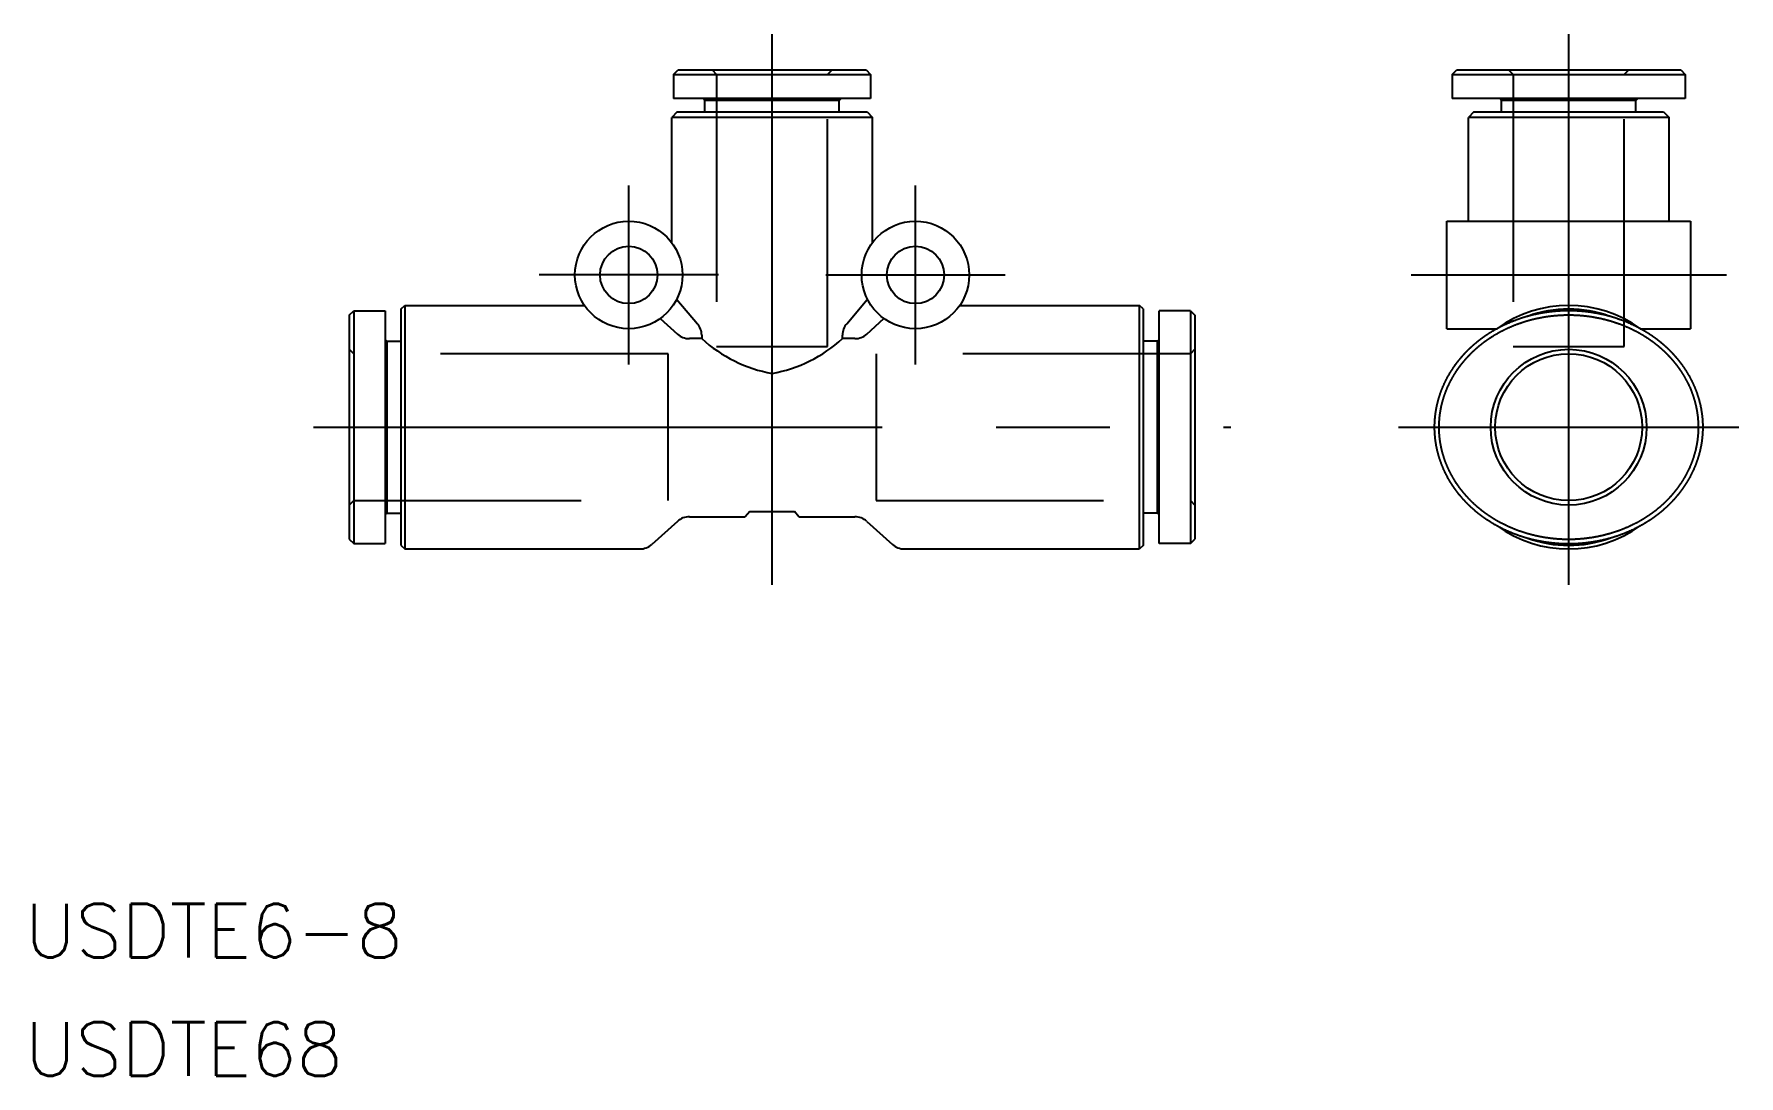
# Model space of a CAD drawing. Extents: x -41.2 to 54, y -36.2 to 21.9.
import ezdxf

# ---------------------------------------------------------------- set-up
doc = ezdxf.new("R2010")
doc.units = 0
doc.linetypes.add('CENTER', pattern=[50.8, 31.75, -6.35, 6.35, -6.35])
doc.linetypes.add('DASHED', pattern=[19.05, 12.7, -6.35])
doc.layers.get('0').update_dxf_attribs({"linetype": 'CONTINUOUS'})
doc.layers.add('CENTER', color=1, linetype='CENTER')
doc.styles.get("Standard").update_dxf_attribs({"font": 'txt.shx', "height": 3, "bigfont": 'bigfont.shx'})

msp = doc.modelspace()

# ---------------------------------------------------------------- texts
at = {"color": 7, "linetype": 'CONTINUOUS'}
for s, p in [('USDTE6-8', (-41.701, -29.611)), ('USDTE68', (-41.701, -36.223))]:
    msp.add_text(s, height=3, dxfattribs=at).set_placement(p)

# ---------------------------------------------------------------- linework, layer by layer
at = {"color": 7, "linetype": 'CONTINUOUS'}
for p, q in [((-5.5, 19.7), (-5.25, 19.95)), ((-5.5, 19.7), (5.5, 19.7)), ((-5.5, 19.7), (-5.5, 18.35)), ((-5.25, 19.95), (5.25, 19.95)), ((5.25, 19.95), (5.5, 19.7)), ((5.5, 19.7), (5.5, 18.35)), ((37.956, 19.7), (38.206, 19.95)), ((37.956, 19.7), (50.956, 19.7)), ((37.956, 19.7), (37.956, 18.35)), ((38.206, 19.95), (50.706, 19.95)), ((50.706, 19.95), (50.956, 19.7)), ((50.956, 19.7), (50.956, 18.35)), ((5.5, 18.35), (-5.5, 18.35)), ((-3.75, 18.25), (-3.85, 18.35)), ((3.75, 18.25), (-3.75, 18.25)), ((-3.75, 17.6), (-3.75, 18.25)), ((3.75, 18.25), (3.85, 18.35)), ((3.75, 17.6), (3.75, 18.25)), ((50.956, 18.35), (37.956, 18.35)), ((40.706, 18.25), (40.606, 18.35)), ((48.206, 18.25), (40.706, 18.25)), ((40.706, 17.6), (40.706, 18.25)), ((48.206, 18.25), (48.306, 18.35)), ((48.206, 17.6), (48.206, 18.25)), ((-5.3, 17.6), (-5.6, 17.3)), ((-5.6, 10.3), (-5.6, 17.3)), ((5.6, 17.3), (-5.6, 17.3)), ((-5.3, 17.6), (5.3, 17.6)), ((5.3, 17.6), (5.6, 17.3)), ((5.6, 10.3), (5.6, 17.3)), ((39.156, 17.6), (38.856, 17.3)), ((50.056, 17.3), (38.856, 17.3)), ((38.856, 11.5), (38.856, 17.3)), ((39.156, 17.6), (49.756, 17.6)), ((49.756, 17.6), (50.056, 17.3)), ((50.056, 11.5), (50.056, 17.3)), ((37.656, 11.5), (51.256, 11.5)), ((37.656, 5.5), (37.656, 11.5)), ((51.256, 11.5), (51.256, 5.5)), ((-20.7, 6.6), (-20.5, 6.8)), ((-20.5, 6.8), (-20.5, -6.8)), ((-20.5, 6.8), (-10.472, 6.8)), ((-5.327, 7.138), (-5.312, 7.121)), ((-5.312, 7.121), (-4.169, 5.779)), ((4.169, 5.779), (5.312, 7.121)), ((5.312, 7.121), (5.327, 7.138)), ((10.472, 6.8), (20.5, 6.8)), ((20.5, -6.8), (20.5, 6.8)), ((20.7, 6.6), (20.5, 6.8)), ((-23.6, 6.25), (-23.35, 6.5)), ((-23.6, 6.25), (-23.6, -6.25)), ((-23.35, 6.5), (-23.35, -6.5)), ((-23.35, 6.5), (-21.6, 6.5)), ((-21.6, 6.5), (-21.6, -6.5)), ((-20.7, -6.6), (-20.7, 6.6)), ((-6.24, 6.07), (-5.285, 5.203)), ((5.285, 5.203), (6.24, 6.07)), ((20.7, 6.6), (20.7, -6.6)), ((21.6, -6.5), (21.6, 6.5)), ((23.35, 6.5), (21.6, 6.5)), ((23.35, 6.5), (23.35, -6.5)), ((23.35, 6.5), (23.6, 6.25)), ((23.6, 6.25), (23.6, -6.25)), ((-21.5, 4.8), (-21.6, 4.9)), ((-21.5, 4.8), (-21.5, -4.8)), ((-21.5, 4.8), (-20.7, 4.8)), ((-3.929, 4.943), (-4.616, 4.943)), ((-3.929, 5.135), (-3.929, 4.943)), ((3.929, 4.943), (3.929, 5.135)), ((4.616, 4.943), (3.929, 4.943)), ((21.5, 4.8), (20.7, 4.8)), ((21.5, 4.8), (21.6, 4.9)), ((21.5, -4.8), (21.5, 4.8)), ((37.656, 5.5), (40.457, 5.5)), ((48.454, 5.5), (51.256, 5.5)), ((-1.25, -4.7), (-1.5, -5)), ((-1.25, -4.7), (1.25, -4.7)), ((1.5, -5), (1.25, -4.7)), ((-21.5, -4.8), (-21.6, -4.9)), ((-21.5, -4.8), (-20.7, -4.8)), ((-5.285, -5.257), (-6.715, -6.543)), ((-4.616, -5), (-1.5, -5)), ((1.5, -5), (4.616, -5)), ((5.285, -5.257), (6.715, -6.543)), ((21.5, -4.8), (20.7, -4.8)), ((21.5, -4.8), (21.6, -4.9)), ((-23.6, -6.25), (-23.35, -6.5)), ((-23.35, -6.5), (-21.6, -6.5)), ((-20.7, -6.6), (-20.5, -6.8)), ((20.7, -6.6), (20.5, -6.8)), ((23.35, -6.5), (21.6, -6.5)), ((23.35, -6.5), (23.6, -6.25)), ((-20.5, -6.8), (-7.384, -6.8)), ((7.384, -6.8), (20.5, -6.8))]:
    msp.add_line(p, q, dxfattribs=at)
at = {"color": 3, "linetype": 'DASHED'}
for p, q in [((-3.35, 19.95), (-3.1, 19.7)), ((-3.1, 19.7), (-3.1, 4.5)), ((3.1, 19.7), (3.35, 19.95)), ((3.1, 4.5), (3.1, 19.7)), ((41.106, 19.95), (41.356, 19.7)), ((41.356, 19.7), (41.356, 4.5)), ((47.556, 19.7), (47.806, 19.95)), ((47.556, 4.5), (47.556, 19.7)), ((-23.35, 4.1), (-23.6, 4.35)), ((-5.8, 4.1), (-23.35, 4.1)), ((-5.8, -4.1), (-5.8, 4.1)), ((-3.1, 4.5), (3.1, 4.5)), ((5.8, 4.1), (5.8, -4.1)), ((23.35, 4.1), (5.8, 4.1)), ((23.6, 4.35), (23.35, 4.1)), ((41.356, 4.5), (47.556, 4.5)), ((-23.6, -4.35), (-23.35, -4.1)), ((-23.35, -4.1), (-5.8, -4.1)), ((5.8, -4.1), (23.35, -4.1)), ((23.35, -4.1), (23.6, -4.35))]:
    msp.add_line(p, q, dxfattribs=at)
at = {"color": 7}
for points in [[(44.456, -6.5, 0), (44.469, -6.5, 0), (44.483, -6.5, 0), (44.496, -6.5, 0), (44.51, -6.5, 0), (44.523, -6.5, 0), (44.537, -6.5, 0), (44.55, -6.5, 0), (44.564, -6.499, 0), (44.577, -6.499, 0), (44.591, -6.499, 0), (44.604, -6.499, 0), (44.618, -6.499, 0), (44.631, -6.498, 0), (44.645, -6.498, 0), (44.658, -6.498, 0), (44.672, -6.497, 0), (44.685, -6.497, 0), (44.699, -6.497, 0), (44.712, -6.496, 0), (44.726, -6.496, 0), (44.739, -6.495, 0), (44.753, -6.495, 0), (44.766, -6.495, 0), (44.78, -6.494, 0), (44.793, -6.494, 0), (44.807, -6.493, 0), (44.821, -6.492, 0), (44.834, -6.492, 0), (44.848, -6.491, 0), (44.861, -6.491, 0), (44.875, -6.49, 0), (44.889, -6.489, 0), (44.902, -6.489, 0), (44.916, -6.488, 0), (44.93, -6.487, 0), (44.944, -6.486, 0), (44.957, -6.486, 0), (44.971, -6.485, 0), (44.985, -6.484, 0), (44.999, -6.483, 0), (45.013, -6.482, 0), (45.026, -6.481, 0), (45.04, -6.48, 0), (45.054, -6.479, 0), (45.068, -6.478, 0), (45.082, -6.477, 0), (45.096, -6.476, 0), (45.11, -6.475, 0), (45.124, -6.474, 0), (45.138, -6.473, 0), (45.152, -6.472, 0), (45.167, -6.471, 0), (45.181, -6.47, 0), (45.195, -6.468, 0), (45.209, -6.467, 0), (45.224, -6.466, 0), (45.238, -6.465, 0), (45.252, -6.463, 0), (45.267, -6.462, 0), (45.281, -6.461, 0), (45.296, -6.459, 0), (45.31, -6.458, 0), (45.325, -6.456, 0), (45.339, -6.455, 0), (45.354, -6.453, 0), (45.369, -6.452, 0), (45.383, -6.45, 0), (45.398, -6.448, 0), (45.413, -6.447, 0), (45.428, -6.445, 0), (45.443, -6.443, 0), (45.458, -6.442, 0), (45.473, -6.44, 0), (45.488, -6.438, 0), (45.503, -6.436, 0), (45.518, -6.434, 0), (45.533, -6.433, 0), (45.549, -6.431, 0), (45.564, -6.429, 0), (45.58, -6.427, 0), (45.595, -6.425, 0), (45.611, -6.422, 0), (45.626, -6.42, 0), (45.642, -6.418, 0), (45.657, -6.416, 0), (45.673, -6.414, 0), (45.689, -6.412, 0), (45.705, -6.409, 0), (45.721, -6.407, 0), (45.737, -6.404, 0), (45.753, -6.402, 0), (45.769, -6.4, 0), (45.785, -6.397, 0), (45.802, -6.394, 0), (45.818, -6.392, 0), (45.834, -6.389, 0), (45.851, -6.387, 0), (45.868, -6.384, 0), (45.884, -6.381, 0), (45.901, -6.378, 0), (45.918, -6.375, 0), (45.934, -6.372, 0), (45.951, -6.369, 0), (45.968, -6.366, 0), (45.985, -6.363, 0), (46.002, -6.36, 0), (46.02, -6.357, 0), (46.037, -6.354, 0), (46.054, -6.351, 0), (46.072, -6.347, 0), (46.089, -6.344, 0), (46.106, -6.341, 0), (46.124, -6.337, 0), (46.141, -6.334, 0), (46.159, -6.33, 0), (46.177, -6.327, 0), (46.194, -6.323, 0), (46.212, -6.319, 0), (46.23, -6.315, 0), (46.248, -6.312, 0), (46.266, -6.308, 0), (46.284, -6.304, 0), (46.302, -6.3, 0), (46.32, -6.296, 0), (46.338, -6.292, 0), (46.357, -6.288, 0), (46.375, -6.284, 0), (46.393, -6.279, 0), (46.411, -6.275, 0), (46.43, -6.271, 0), (46.448, -6.266, 0), (46.467, -6.262, 0), (46.485, -6.257, 0), (46.504, -6.253, 0), (46.522, -6.248, 0), (46.541, -6.243, 0), (46.56, -6.239, 0), (46.578, -6.234, 0), (46.597, -6.229, 0), (46.616, -6.224, 0), (46.635, -6.219, 0), (46.654, -6.214, 0), (46.673, -6.209, 0), (46.691, -6.204, 0), (46.711, -6.199, 0), (46.73, -6.194, 0), (46.748, -6.188, 0), (46.768, -6.183, 0), (46.787, -6.178, 0), (46.806, -6.172, 0), (46.825, -6.167, 0), (46.844, -6.161, 0), (46.863, -6.155, 0), (46.883, -6.15, 0), (46.902, -6.144, 0), (46.921, -6.138, 0), (46.941, -6.132, 0), (46.96, -6.126, 0), (46.979, -6.12, 0), (46.999, -6.114, 0), (47.018, -6.108, 0), (47.038, -6.102, 0), (47.057, -6.096, 0), (47.077, -6.09, 0), (47.096, -6.083, 0), (47.116, -6.077, 0), (47.135, -6.07, 0), (47.155, -6.064, 0), (47.175, -6.057, 0), (47.194, -6.051, 0), (47.214, -6.044, 0), (47.234, -6.037, 0), (47.253, -6.03, 0), (47.273, -6.024, 0), (47.293, -6.017, 0), (47.313, -6.01, 0), (47.332, -6.003, 0), (47.352, -5.995, 0), (47.372, -5.988, 0), (47.392, -5.981, 0), (47.411, -5.974, 0), (47.431, -5.966, 0), (47.451, -5.959, 0), (47.471, -5.951, 0), (47.491, -5.944, 0), (47.511, -5.936, 0), (47.531, -5.928, 0), (47.55, -5.921, 0), (47.57, -5.913, 0), (47.59, -5.905, 0), (47.61, -5.897, 0), (47.63, -5.889, 0), (47.65, -5.881, 0), (47.67, -5.873, 0), (47.69, -5.864, 0), (47.71, -5.856, 0), (47.73, -5.848, 0), (47.75, -5.839, 0), (47.77, -5.831, 0), (47.79, -5.822, 0), (47.81, -5.814, 0), (47.83, -5.805, 0), (47.849, -5.796, 0), (47.869, -5.788, 0), (47.889, -5.779, 0), (47.909, -5.77, 0), (47.929, -5.761, 0), (47.949, -5.752, 0), (47.969, -5.743, 0), (47.989, -5.733, 0), (48.009, -5.724, 0), (48.029, -5.715, 0), (48.049, -5.705, 0), (48.069, -5.696, 0), (48.089, -5.686, 0), (48.109, -5.677, 0), (48.129, -5.667, 0), (48.149, -5.657, 0), (48.169, -5.647, 0), (48.189, -5.638, 0), (48.209, -5.628, 0), (48.228, -5.618, 0), (48.248, -5.607, 0), (48.268, -5.597, 0), (48.288, -5.587, 0), (48.308, -5.577, 0), (48.328, -5.566, 0), (48.348, -5.556, 0), (48.368, -5.546, 0), (48.388, -5.535, 0), (48.407, -5.524, 0), (48.427, -5.514, 0), (48.447, -5.503, 0), (48.467, -5.492, 0), (48.487, -5.481, 0), (48.507, -5.47, 0), (48.526, -5.459, 0), (48.546, -5.448, 0), (48.566, -5.437, 0), (48.586, -5.426, 0), (48.605, -5.414, 0), (48.625, -5.403, 0), (48.645, -5.391, 0), (48.664, -5.38, 0), (48.684, -5.368, 0), (48.704, -5.357, 0), (48.723, -5.345, 0), (48.743, -5.333, 0), (48.763, -5.321, 0), (48.782, -5.309, 0), (48.802, -5.297, 0), (48.821, -5.285, 0), (48.841, -5.273, 0), (48.86, -5.261, 0), (48.88, -5.249, 0), (48.899, -5.236, 0), (48.918, -5.224, 0), (48.938, -5.212, 0), (48.957, -5.199, 0), (48.976, -5.186, 0), (48.996, -5.174, 0), (49.015, -5.161, 0), (49.034, -5.148, 0), (49.053, -5.135, 0), (49.073, -5.122, 0), (49.092, -5.109, 0), (49.111, -5.096, 0), (49.13, -5.083, 0), (49.149, -5.07, 0), (49.168, -5.057, 0), (49.187, -5.043, 0), (49.206, -5.03, 0), (49.225, -5.017, 0), (49.244, -5.003, 0), (49.263, -4.989, 0), (49.282, -4.976, 0), (49.3, -4.962, 0), (49.319, -4.948, 0), (49.338, -4.934, 0), (49.356, -4.92, 0), (49.375, -4.906, 0), (49.394, -4.892, 0), (49.412, -4.878, 0), (49.431, -4.864, 0), (49.449, -4.85, 0), (49.468, -4.835, 0), (49.486, -4.821, 0), (49.504, -4.807, 0), (49.523, -4.792, 0), (49.541, -4.777, 0), (49.559, -4.763, 0), (49.577, -4.748, 0), (49.596, -4.733, 0), (49.614, -4.719, 0), (49.632, -4.704, 0), (49.65, -4.689, 0), (49.668, -4.674, 0), (49.685, -4.659, 0), (49.703, -4.644, 0), (49.721, -4.628, 0), (49.739, -4.613, 0), (49.757, -4.598, 0), (49.774, -4.583, 0), (49.792, -4.567, 0), (49.809, -4.552, 0), (49.827, -4.536, 0), (49.844, -4.521, 0), (49.862, -4.505, 0), (49.879, -4.489, 0), (49.897, -4.474, 0), (49.914, -4.458, 0), (49.931, -4.442, 0), (49.948, -4.426, 0), (49.965, -4.41, 0), (49.982, -4.394, 0), (49.999, -4.378, 0), (50.016, -4.362, 0), (50.033, -4.346, 0), (50.05, -4.33, 0), (50.066, -4.313, 0), (50.083, -4.297, 0), (50.1, -4.28, 0), (50.116, -4.264, 0), (50.133, -4.248, 0), (50.149, -4.231, 0), (50.166, -4.214, 0), (50.182, -4.198, 0), (50.198, -4.181, 0), (50.214, -4.164, 0), (50.23, -4.148, 0), (50.246, -4.131, 0), (50.262, -4.114, 0), (50.278, -4.097, 0), (50.294, -4.08, 0), (50.31, -4.063, 0), (50.326, -4.046, 0), (50.341, -4.029, 0), (50.357, -4.012, 0), (50.373, -3.994, 0), (50.388, -3.977, 0), (50.403, -3.96, 0), (50.419, -3.942, 0), (50.434, -3.925, 0), (50.449, -3.908, 0), (50.464, -3.89, 0), (50.479, -3.873, 0), (50.494, -3.855, 0), (50.509, -3.837, 0), (50.524, -3.82, 0), (50.539, -3.802, 0), (50.553, -3.784, 0), (50.568, -3.767, 0), (50.582, -3.749, 0), (50.597, -3.731, 0), (50.611, -3.713, 0), (50.626, -3.695, 0), (50.64, -3.677, 0), (50.654, -3.659, 0), (50.668, -3.641, 0), (50.682, -3.623, 0), (50.696, -3.605, 0), (50.71, -3.587, 0), (50.724, -3.569, 0), (50.737, -3.551, 0), (50.751, -3.533, 0), (50.765, -3.514, 0), (50.778, -3.496, 0), (50.792, -3.478, 0), (50.805, -3.459, 0), (50.818, -3.441, 0), (50.831, -3.423, 0), (50.845, -3.404, 0), (50.858, -3.386, 0), (50.871, -3.367, 0), (50.884, -3.349, 0), (50.896, -3.33, 0), (50.909, -3.312, 0), (50.922, -3.293, 0), (50.934, -3.274, 0), (50.947, -3.256, 0), (50.959, -3.237, 0), (50.972, -3.218, 0), (50.984, -3.2, 0), (50.996, -3.181, 0), (51.008, -3.162, 0), (51.02, -3.143, 0), (51.032, -3.124, 0), (51.044, -3.106, 0), (51.056, -3.087, 0), (51.068, -3.068, 0), (51.079, -3.049, 0), (51.091, -3.03, 0), (51.102, -3.011, 0), (51.114, -2.992, 0), (51.125, -2.973, 0), (51.136, -2.954, 0), (51.148, -2.935, 0), (51.159, -2.916, 0), (51.17, -2.897, 0), (51.181, -2.878, 0), (51.191, -2.859, 0), (51.202, -2.839, 0), (51.213, -2.82, 0), (51.224, -2.801, 0), (51.234, -2.782, 0), (51.245, -2.763, 0), (51.255, -2.743, 0), (51.265, -2.724, 0), (51.276, -2.705, 0), (51.286, -2.685, 0), (51.296, -2.666, 0), (51.306, -2.647, 0), (51.316, -2.627, 0), (51.325, -2.608, 0), (51.335, -2.589, 0), (51.345, -2.569, 0), (51.355, -2.55, 0), (51.364, -2.53, 0), (51.374, -2.511, 0), (51.383, -2.491, 0), (51.392, -2.472, 0), (51.401, -2.452, 0), (51.411, -2.433, 0), (51.42, -2.413, 0), (51.429, -2.394, 0), (51.438, -2.374, 0), (51.446, -2.354, 0), (51.455, -2.335, 0), (51.464, -2.315, 0), (51.472, -2.295, 0), (51.481, -2.276, 0), (51.489, -2.256, 0), (51.498, -2.236, 0), (51.506, -2.217, 0), (51.514, -2.197, 0), (51.522, -2.177, 0), (51.531, -2.157, 0), (51.538, -2.138, 0), (51.546, -2.118, 0), (51.554, -2.098, 0), (51.562, -2.078, 0), (51.57, -2.058, 0), (51.577, -2.039, 0), (51.585, -2.019, 0), (51.592, -1.999, 0), (51.6, -1.979, 0), (51.607, -1.959, 0), (51.614, -1.939, 0), (51.621, -1.919, 0), (51.628, -1.899, 0), (51.635, -1.88, 0), (51.642, -1.86, 0), (51.649, -1.84, 0), (51.656, -1.82, 0), (51.663, -1.8, 0), (51.669, -1.78, 0), (51.676, -1.76, 0), (51.682, -1.74, 0), (51.688, -1.72, 0), (51.695, -1.7, 0), (51.701, -1.68, 0), (51.707, -1.66, 0), (51.713, -1.639, 0), (51.719, -1.619, 0), (51.725, -1.599, 0), (51.731, -1.579, 0), (51.737, -1.559, 0), (51.742, -1.539, 0), (51.748, -1.519, 0), (51.754, -1.499, 0), (51.759, -1.479, 0), (51.764, -1.459, 0), (51.77, -1.438, 0), (51.775, -1.418, 0), (51.78, -1.398, 0), (51.785, -1.378, 0), (51.79, -1.358, 0), (51.795, -1.338, 0), (51.8, -1.317, 0), (51.805, -1.297, 0), (51.81, -1.277, 0), (51.814, -1.257, 0), (51.819, -1.236, 0), (51.823, -1.216, 0), (51.828, -1.196, 0), (51.832, -1.176, 0), (51.836, -1.156, 0), (51.84, -1.135, 0), (51.844, -1.115, 0), (51.849, -1.095, 0), (51.852, -1.074, 0), (51.856, -1.054, 0), (51.86, -1.034, 0), (51.864, -1.014, 0), (51.868, -0.993, 0), (51.871, -0.973, 0), (51.875, -0.953, 0), (51.878, -0.932, 0), (51.882, -0.912, 0), (51.885, -0.892, 0), (51.888, -0.871, 0), (51.891, -0.851, 0), (51.894, -0.831, 0), (51.897, -0.81, 0), (51.9, -0.79, 0), (51.903, -0.77, 0), (51.906, -0.749, 0), (51.908, -0.729, 0), (51.911, -0.709, 0), (51.913, -0.688, 0), (51.916, -0.668, 0), (51.918, -0.648, 0), (51.921, -0.627, 0), (51.923, -0.607, 0), (51.925, -0.587, 0), (51.927, -0.566, 0), (51.929, -0.546, 0), (51.931, -0.525, 0), (51.933, -0.505, 0), (51.935, -0.485, 0), (51.937, -0.464, 0), (51.938, -0.444, 0), (51.94, -0.423, 0), (51.941, -0.403, 0), (51.943, -0.383, 0), (51.944, -0.362, 0), (51.945, -0.342, 0), (51.947, -0.321, 0), (51.948, -0.301, 0), (51.949, -0.281, 0), (51.95, -0.26, 0), (51.951, -0.24, 0), (51.951, -0.219, 0), (51.952, -0.199, 0), (51.953, -0.179, 0), (51.953, -0.158, 0), (51.954, -0.138, 0), (51.955, -0.117, 0), (51.955, -0.097, 0), (51.955, -0.076, 0), (51.955, -0.056, 0), (51.956, -0.036, 0), (51.956, -0.015, 0), (51.956, 0.005, 0), (51.956, 0.026, 0), (51.956, 0.046, 0), (51.955, 0.067, 0), (51.955, 0.087, 0), (51.955, 0.107, 0), (51.954, 0.128, 0), (51.954, 0.148, 0), (51.953, 0.169, 0), (51.953, 0.189, 0), (51.952, 0.209, 0), (51.951, 0.23, 0), (51.95, 0.25, 0), (51.949, 0.271, 0), (51.948, 0.291, 0), (51.947, 0.311, 0), (51.946, 0.332, 0), (51.945, 0.352, 0), (51.943, 0.372, 0), (51.942, 0.393, 0), (51.941, 0.413, 0), (51.939, 0.434, 0), (51.937, 0.454, 0), (51.936, 0.474, 0), (51.934, 0.495, 0), (51.932, 0.515, 0), (51.93, 0.535, 0), (51.928, 0.556, 0), (51.926, 0.576, 0), (51.924, 0.596, 0), (51.922, 0.617, 0), (51.92, 0.637, 0), (51.917, 0.657, 0), (51.915, 0.677, 0), (51.912, 0.698, 0), (51.91, 0.718, 0), (51.907, 0.738, 0), (51.904, 0.759, 0), (51.902, 0.779, 0), (51.899, 0.799, 0), (51.896, 0.819, 0), (51.893, 0.84, 0), (51.89, 0.86, 0), (51.887, 0.88, 0), (51.883, 0.9, 0), (51.88, 0.92, 0), (51.877, 0.941, 0), (51.873, 0.961, 0), (51.87, 0.981, 0), (51.866, 1.001, 0), (51.862, 1.021, 0), (51.859, 1.041, 0), (51.855, 1.061, 0), (51.851, 1.082, 0), (51.847, 1.102, 0), (51.843, 1.122, 0), (51.839, 1.142, 0), (51.835, 1.162, 0), (51.831, 1.182, 0), (51.826, 1.202, 0), (51.822, 1.222, 0), (51.818, 1.242, 0), (51.813, 1.262, 0), (51.808, 1.282, 0), (51.804, 1.302, 0), (51.799, 1.322, 0), (51.794, 1.342, 0), (51.789, 1.361, 0), (51.784, 1.381, 0), (51.779, 1.401, 0), (51.774, 1.421, 0), (51.769, 1.441, 0), (51.764, 1.461, 0), (51.758, 1.481, 0), (51.753, 1.5, 0), (51.748, 1.52, 0), (51.742, 1.54, 0), (51.737, 1.56, 0), (51.731, 1.579, 0), (51.725, 1.599, 0), (51.719, 1.619, 0), (51.714, 1.638, 0), (51.708, 1.658, 0), (51.702, 1.677, 0), (51.696, 1.697, 0), (51.689, 1.717, 0), (51.683, 1.736, 0), (51.677, 1.756, 0), (51.671, 1.775, 0), (51.664, 1.795, 0), (51.658, 1.814, 0), (51.651, 1.833, 0), (51.645, 1.853, 0), (51.638, 1.872, 0), (51.631, 1.892, 0), (51.624, 1.911, 0), (51.617, 1.93, 0), (51.61, 1.95, 0), (51.603, 1.969, 0), (51.596, 1.988, 0), (51.589, 2.007, 0), (51.582, 2.026, 0), (51.575, 2.046, 0), (51.567, 2.065, 0), (51.56, 2.084, 0), (51.552, 2.103, 0), (51.545, 2.122, 0), (51.537, 2.141, 0), (51.529, 2.16, 0), (51.522, 2.179, 0), (51.514, 2.198, 0), (51.506, 2.217, 0), (51.498, 2.236, 0), (51.49, 2.255, 0), (51.482, 2.273, 0), (51.474, 2.292, 0), (51.466, 2.311, 0), (51.457, 2.33, 0), (51.449, 2.348, 0), (51.441, 2.367, 0), (51.432, 2.386, 0), (51.424, 2.404, 0), (51.415, 2.423, 0), (51.406, 2.442, 0), (51.398, 2.46, 0), (51.389, 2.479, 0), (51.38, 2.497, 0), (51.371, 2.516, 0), (51.362, 2.534, 0), (51.353, 2.552, 0), (51.344, 2.571, 0), (51.335, 2.589, 0), (51.326, 2.607, 0), (51.316, 2.626, 0), (51.307, 2.644, 0), (51.298, 2.662, 0), (51.288, 2.68, 0), (51.279, 2.698, 0), (51.269, 2.716, 0), (51.26, 2.734, 0), (51.25, 2.752, 0), (51.24, 2.77, 0), (51.231, 2.788, 0), (51.221, 2.806, 0), (51.211, 2.824, 0), (51.201, 2.842, 0), (51.191, 2.86, 0), (51.181, 2.877, 0), (51.171, 2.895, 0), (51.16, 2.913, 0), (51.15, 2.93, 0), (51.14, 2.948, 0), (51.13, 2.966, 0), (51.119, 2.983, 0), (51.109, 3.001, 0), (51.098, 3.018, 0), (51.087, 3.036, 0), (51.077, 3.053, 0), (51.066, 3.07, 0), (51.055, 3.088, 0), (51.045, 3.105, 0), (51.034, 3.122, 0), (51.023, 3.139, 0), (51.012, 3.157, 0), (51.001, 3.174, 0), (50.99, 3.191, 0), (50.979, 3.208, 0), (50.968, 3.225, 0), (50.956, 3.242, 0), (50.945, 3.259, 0), (50.934, 3.276, 0), (50.922, 3.293, 0), (50.911, 3.309, 0), (50.899, 3.326, 0), (50.888, 3.343, 0), (50.876, 3.36, 0), (50.864, 3.376, 0), (50.853, 3.393, 0), (50.841, 3.409, 0), (50.829, 3.426, 0), (50.818, 3.443, 0), (50.806, 3.459, 0), (50.794, 3.475, 0), (50.782, 3.492, 0), (50.77, 3.508, 0), (50.758, 3.524, 0), (50.745, 3.541, 0), (50.733, 3.557, 0), (50.721, 3.573, 0), (50.709, 3.589, 0), (50.696, 3.605, 0), (50.684, 3.621, 0), (50.672, 3.637, 0), (50.659, 3.653, 0), (50.646, 3.669, 0), (50.634, 3.685, 0), (50.621, 3.701, 0), (50.608, 3.717, 0), (50.596, 3.733, 0), (50.583, 3.748, 0), (50.57, 3.764, 0), (50.557, 3.78, 0), (50.544, 3.795, 0), (50.532, 3.811, 0), (50.519, 3.826, 0), (50.505, 3.842, 0), (50.492, 3.857, 0), (50.479, 3.873, 0), (50.466, 3.888, 0), (50.453, 3.903, 0), (50.44, 3.919, 0), (50.426, 3.934, 0), (50.413, 3.949, 0), (50.399, 3.964, 0), (50.386, 3.979, 0), (50.372, 3.994, 0), (50.359, 4.01, 0), (50.345, 4.025, 0), (50.332, 4.039, 0), (50.318, 4.054, 0), (50.304, 4.069, 0), (50.29, 4.084, 0), (50.276, 4.099, 0), (50.263, 4.114, 0), (50.249, 4.128, 0), (50.235, 4.143, 0), (50.221, 4.158, 0), (50.207, 4.172, 0), (50.193, 4.187, 0), (50.179, 4.201, 0), (50.164, 4.216, 0), (50.15, 4.23, 0), (50.136, 4.244, 0), (50.122, 4.259, 0), (50.107, 4.273, 0), (50.093, 4.287, 0), (50.078, 4.301, 0), (50.064, 4.316, 0), (50.05, 4.33, 0), (50.035, 4.344, 0), (50.02, 4.358, 0), (50.006, 4.372, 0), (49.991, 4.386, 0), (49.977, 4.4, 0), (49.962, 4.413, 0), (49.947, 4.427, 0), (49.932, 4.441, 0), (49.917, 4.455, 0), (49.902, 4.468, 0), (49.887, 4.482, 0), (49.872, 4.496, 0), (49.857, 4.509, 0), (49.842, 4.523, 0), (49.827, 4.536, 0), (49.812, 4.55, 0), (49.797, 4.563, 0), (49.782, 4.576, 0), (49.767, 4.59, 0), (49.751, 4.603, 0), (49.736, 4.616, 0), (49.721, 4.629, 0), (49.705, 4.642, 0), (49.69, 4.655, 0), (49.674, 4.668, 0), (49.659, 4.681, 0), (49.643, 4.694, 0), (49.627, 4.707, 0), (49.612, 4.72, 0), (49.596, 4.733, 0), (49.581, 4.746, 0), (49.565, 4.758, 0), (49.549, 4.771, 0), (49.533, 4.784, 0), (49.517, 4.796, 0), (49.502, 4.809, 0), (49.486, 4.821, 0), (49.47, 4.834, 0), (49.454, 4.846, 0), (49.438, 4.859, 0), (49.422, 4.871, 0), (49.406, 4.883, 0), (49.389, 4.896, 0), (49.373, 4.908, 0), (49.357, 4.92, 0), (49.341, 4.932, 0), (49.325, 4.944, 0), (49.308, 4.956, 0), (49.292, 4.968, 0), (49.276, 4.98, 0), (49.259, 4.992, 0), (49.243, 5.004, 0), (49.227, 5.015, 0), (49.21, 5.027, 0), (49.194, 5.039, 0), (49.177, 5.05, 0), (49.16, 5.062, 0), (49.144, 5.074, 0), (49.127, 5.085, 0), (49.111, 5.097, 0), (49.094, 5.108, 0), (49.077, 5.119, 0), (49.06, 5.131, 0), (49.044, 5.142, 0), (49.027, 5.153, 0), (49.01, 5.164, 0), (48.993, 5.176, 0), (48.976, 5.187, 0), (48.959, 5.198, 0), (48.942, 5.209, 0), (48.925, 5.22, 0), (48.908, 5.231, 0), (48.891, 5.241, 0), (48.874, 5.252, 0), (48.857, 5.263, 0), (48.84, 5.274, 0), (48.823, 5.284, 0), (48.806, 5.295, 0), (48.788, 5.306, 0), (48.771, 5.316, 0), (48.754, 5.327, 0), (48.737, 5.337, 0), (48.719, 5.348, 0), (48.702, 5.358, 0), (48.684, 5.368, 0), (48.667, 5.378, 0), (48.65, 5.389, 0), (48.632, 5.399, 0), (48.615, 5.409, 0), (48.597, 5.419, 0), (48.58, 5.429, 0), (48.562, 5.439, 0), (48.545, 5.449, 0), (48.527, 5.459, 0), (48.509, 5.469, 0), (48.492, 5.479, 0), (48.474, 5.488, 0), (48.456, 5.498, 0), (48.439, 5.508, 0), (48.421, 5.517, 0), (48.403, 5.527, 0), (48.385, 5.536, 0), (48.367, 5.546, 0), (48.35, 5.555, 0), (48.332, 5.565, 0), (48.314, 5.574, 0), (48.296, 5.583, 0), (48.278, 5.592, 0), (48.26, 5.602, 0), (48.242, 5.611, 0), (48.224, 5.62, 0), (48.206, 5.629, 0), (48.188, 5.638, 0), (48.17, 5.647, 0), (48.152, 5.656, 0), (48.134, 5.665, 0), (48.116, 5.673, 0), (48.097, 5.682, 0), (48.079, 5.691, 0), (48.061, 5.7, 0), (48.043, 5.708, 0), (48.025, 5.717, 0), (48.007, 5.725, 0), (47.988, 5.734, 0), (47.97, 5.742, 0), (47.952, 5.751, 0), (47.933, 5.759, 0), (47.915, 5.767, 0), (47.897, 5.776, 0), (47.878, 5.784, 0), (47.86, 5.792, 0), (47.841, 5.8, 0), (47.823, 5.808, 0), (47.804, 5.816, 0), (47.786, 5.824, 0), (47.767, 5.832, 0), (47.749, 5.84, 0), (47.73, 5.848, 0), (47.712, 5.855, 0), (47.693, 5.863, 0), (47.675, 5.871, 0), (47.656, 5.878, 0), (47.638, 5.886, 0), (47.619, 5.894, 0), (47.6, 5.901, 0), (47.582, 5.909, 0), (47.563, 5.916, 0), (47.544, 5.923, 0), (47.526, 5.931, 0), (47.507, 5.938, 0), (47.488, 5.945, 0), (47.469, 5.952, 0), (47.45, 5.959, 0), (47.432, 5.966, 0), (47.413, 5.973, 0), (47.394, 5.98, 0), (47.375, 5.987, 0), (47.356, 5.994, 0), (47.337, 6.001, 0), (47.319, 6.008, 0), (47.3, 6.015, 0), (47.281, 6.021, 0), (47.262, 6.028, 0), (47.243, 6.035, 0), (47.224, 6.041, 0), (47.205, 6.048, 0), (47.186, 6.054, 0), (47.167, 6.061, 0), (47.148, 6.067, 0), (47.129, 6.073, 0), (47.109, 6.079, 0), (47.09, 6.086, 0), (47.071, 6.092, 0), (47.052, 6.098, 0), (47.033, 6.104, 0), (47.014, 6.11, 0), (46.995, 6.116, 0), (46.976, 6.122, 0), (46.956, 6.128, 0), (46.937, 6.134, 0), (46.918, 6.14, 0), (46.899, 6.145, 0), (46.88, 6.151, 0), (46.86, 6.157, 0), (46.841, 6.162, 0), (46.822, 6.168, 0), (46.803, 6.174, 0), (46.783, 6.179, 0), (46.764, 6.185, 0), (46.745, 6.19, 0), (46.725, 6.195, 0), (46.706, 6.201, 0), (46.687, 6.206, 0), (46.667, 6.211, 0), (46.648, 6.216, 0), (46.628, 6.221, 0), (46.609, 6.226, 0), (46.59, 6.231, 0), (46.57, 6.236, 0), (46.551, 6.241, 0), (46.531, 6.246, 0), (46.512, 6.251, 0), (46.492, 6.256, 0), (46.473, 6.261, 0), (46.453, 6.265, 0), (46.434, 6.27, 0), (46.414, 6.274, 0), (46.395, 6.279, 0), (46.375, 6.284, 0), (46.355, 6.288, 0), (46.336, 6.292, 0), (46.316, 6.297, 0), (46.297, 6.301, 0), (46.277, 6.305, 0), (46.258, 6.31, 0), (46.238, 6.314, 0), (46.218, 6.318, 0), (46.199, 6.322, 0), (46.179, 6.326, 0), (46.159, 6.33, 0), (46.14, 6.334, 0), (46.12, 6.338, 0), (46.1, 6.342, 0), (46.081, 6.346, 0), (46.061, 6.349, 0), (46.041, 6.353, 0), (46.022, 6.357, 0), (46.002, 6.36, 0), (45.982, 6.364, 0), (45.962, 6.367, 0), (45.943, 6.371, 0), (45.923, 6.374, 0), (45.903, 6.378, 0), (45.883, 6.381, 0), (45.864, 6.384, 0), (45.844, 6.388, 0), (45.824, 6.391, 0), (45.804, 6.394, 0), (45.784, 6.397, 0), (45.764, 6.4, 0), (45.745, 6.403, 0), (45.725, 6.406, 0), (45.705, 6.409, 0), (45.685, 6.412, 0), (45.665, 6.415, 0), (45.645, 6.418, 0), (45.626, 6.42, 0), (45.606, 6.423, 0), (45.586, 6.426, 0), (45.566, 6.428, 0), (45.546, 6.431, 0), (45.526, 6.433, 0), (45.506, 6.436, 0), (45.486, 6.438, 0), (45.466, 6.441, 0), (45.446, 6.443, 0), (45.426, 6.445, 0), (45.407, 6.448, 0), (45.387, 6.45, 0), (45.367, 6.452, 0), (45.347, 6.454, 0), (45.327, 6.456, 0), (45.307, 6.458, 0), (45.287, 6.46, 0), (45.267, 6.462, 0), (45.247, 6.464, 0), (45.227, 6.466, 0), (45.207, 6.467, 0), (45.187, 6.469, 0), (45.167, 6.471, 0), (45.147, 6.472, 0), (45.127, 6.474, 0), (45.107, 6.475, 0), (45.087, 6.477, 0), (45.067, 6.478, 0), (45.047, 6.48, 0), (45.027, 6.481, 0), (45.007, 6.482, 0), (44.987, 6.484, 0), (44.967, 6.485, 0), (44.947, 6.486, 0), (44.927, 6.487, 0), (44.907, 6.488, 0), (44.887, 6.489, 0), (44.867, 6.49, 0), (44.847, 6.491, 0), (44.827, 6.492, 0), (44.807, 6.493, 0), (44.787, 6.494, 0), (44.767, 6.494, 0), (44.746, 6.495, 0), (44.726, 6.496, 0), (44.706, 6.496, 0), (44.686, 6.497, 0), (44.666, 6.497, 0), (44.646, 6.498, 0), (44.626, 6.498, 0), (44.606, 6.499, 0), (44.586, 6.499, 0), (44.566, 6.499, 0), (44.546, 6.5, 0), (44.526, 6.5, 0), (44.506, 6.5, 0), (44.486, 6.5, 0), (44.466, 6.5, 0), (44.446, 6.5, 0), (44.426, 6.5, 0), (44.406, 6.5, 0), (44.386, 6.5, 0), (44.365, 6.5, 0), (44.345, 6.499, 0), (44.325, 6.499, 0), (44.305, 6.499, 0), (44.285, 6.498, 0), (44.265, 6.498, 0), (44.245, 6.497, 0), (44.225, 6.497, 0), (44.205, 6.496, 0), (44.185, 6.496, 0), (44.165, 6.495, 0), (44.145, 6.494, 0), (44.125, 6.494, 0), (44.105, 6.493, 0), (44.085, 6.492, 0), (44.065, 6.491, 0), (44.045, 6.49, 0), (44.025, 6.489, 0), (44.005, 6.488, 0), (43.984, 6.487, 0), (43.965, 6.486, 0), (43.944, 6.485, 0), (43.925, 6.484, 0), (43.904, 6.482, 0), (43.884, 6.481, 0), (43.864, 6.48, 0), (43.844, 6.478, 0), (43.824, 6.477, 0), (43.804, 6.475, 0), (43.784, 6.474, 0), (43.764, 6.472, 0), (43.744, 6.471, 0), (43.724, 6.469, 0), (43.704, 6.467, 0), (43.684, 6.466, 0), (43.664, 6.464, 0), (43.645, 6.462, 0), (43.624, 6.46, 0), (43.605, 6.458, 0), (43.585, 6.456, 0), (43.565, 6.454, 0), (43.545, 6.452, 0), (43.525, 6.45, 0), (43.505, 6.448, 0), (43.485, 6.445, 0), (43.465, 6.443, 0), (43.445, 6.441, 0), (43.425, 6.438, 0), (43.405, 6.436, 0), (43.385, 6.433, 0), (43.365, 6.431, 0), (43.346, 6.428, 0), (43.326, 6.426, 0), (43.306, 6.423, 0), (43.286, 6.42, 0), (43.266, 6.418, 0), (43.246, 6.415, 0), (43.226, 6.412, 0), (43.206, 6.409, 0), (43.187, 6.406, 0), (43.167, 6.403, 0), (43.147, 6.4, 0), (43.127, 6.397, 0), (43.107, 6.394, 0), (43.087, 6.391, 0), (43.068, 6.388, 0), (43.048, 6.384, 0), (43.028, 6.381, 0), (43.008, 6.378, 0), (42.989, 6.374, 0), (42.969, 6.371, 0), (42.949, 6.367, 0), (42.929, 6.364, 0), (42.91, 6.36, 0), (42.89, 6.357, 0), (42.87, 6.353, 0), (42.85, 6.349, 0), (42.831, 6.346, 0), (42.811, 6.342, 0), (42.791, 6.338, 0), (42.772, 6.334, 0), (42.752, 6.33, 0), (42.732, 6.326, 0), (42.713, 6.322, 0), (42.693, 6.318, 0), (42.673, 6.314, 0), (42.654, 6.31, 0), (42.634, 6.305, 0), (42.615, 6.301, 0), (42.595, 6.297, 0), (42.575, 6.292, 0), (42.556, 6.288, 0), (42.536, 6.284, 0), (42.517, 6.279, 0), (42.497, 6.274, 0), (42.478, 6.27, 0), (42.458, 6.265, 0), (42.439, 6.261, 0), (42.419, 6.256, 0), (42.4, 6.251, 0), (42.38, 6.246, 0), (42.361, 6.241, 0), (42.341, 6.236, 0), (42.322, 6.231, 0), (42.303, 6.226, 0), (42.283, 6.221, 0), (42.264, 6.216, 0), (42.244, 6.211, 0), (42.225, 6.206, 0), (42.206, 6.201, 0), (42.186, 6.195, 0), (42.167, 6.19, 0), (42.148, 6.185, 0), (42.128, 6.179, 0), (42.109, 6.174, 0), (42.09, 6.168, 0), (42.07, 6.162, 0), (42.051, 6.157, 0), (42.032, 6.151, 0), (42.013, 6.145, 0), (41.993, 6.14, 0), (41.974, 6.134, 0), (41.955, 6.128, 0), (41.936, 6.122, 0), (41.917, 6.116, 0), (41.897, 6.11, 0), (41.878, 6.104, 0), (41.859, 6.098, 0), (41.84, 6.092, 0), (41.821, 6.086, 0), (41.802, 6.079, 0), (41.783, 6.073, 0), (41.764, 6.067, 0), (41.745, 6.061, 0), (41.726, 6.054, 0), (41.707, 6.048, 0), (41.688, 6.041, 0), (41.669, 6.035, 0), (41.65, 6.028, 0), (41.631, 6.021, 0), (41.612, 6.015, 0), (41.593, 6.008, 0), (41.574, 6.001, 0), (41.555, 5.994, 0), (41.536, 5.987, 0), (41.517, 5.98, 0), (41.498, 5.973, 0), (41.48, 5.966, 0), (41.461, 5.959, 0), (41.442, 5.952, 0), (41.423, 5.945, 0), (41.405, 5.938, 0), (41.386, 5.931, 0), (41.367, 5.923, 0), (41.348, 5.916, 0), (41.33, 5.909, 0), (41.311, 5.901, 0), (41.292, 5.894, 0), (41.274, 5.886, 0), (41.255, 5.878, 0), (41.236, 5.871, 0), (41.218, 5.863, 0), (41.199, 5.855, 0), (41.181, 5.848, 0), (41.162, 5.84, 0), (41.144, 5.832, 0), (41.125, 5.824, 0), (41.107, 5.816, 0), (41.088, 5.808, 0), (41.07, 5.8, 0), (41.051, 5.792, 0), (41.033, 5.784, 0), (41.015, 5.776, 0), (40.996, 5.767, 0), (40.978, 5.759, 0), (40.96, 5.751, 0), (40.941, 5.742, 0), (40.923, 5.734, 0), (40.905, 5.725, 0), (40.887, 5.717, 0), (40.868, 5.708, 0), (40.85, 5.7, 0), (40.832, 5.691, 0), (40.814, 5.682, 0), (40.796, 5.673, 0), (40.778, 5.665, 0), (40.759, 5.656, 0), (40.741, 5.647, 0), (40.723, 5.638, 0), (40.705, 5.629, 0), (40.687, 5.62, 0), (40.669, 5.611, 0), (40.651, 5.602, 0), (40.633, 5.593, 0), (40.615, 5.583, 0), (40.597, 5.574, 0), (40.58, 5.565, 0), (40.562, 5.555, 0), (40.544, 5.546, 0), (40.526, 5.536, 0), (40.508, 5.527, 0), (40.491, 5.517, 0), (40.473, 5.508, 0), (40.455, 5.498, 0), (40.437, 5.488, 0), (40.42, 5.479, 0), (40.402, 5.469, 0), (40.384, 5.459, 0), (40.367, 5.449, 0), (40.349, 5.439, 0), (40.332, 5.429, 0), (40.314, 5.419, 0), (40.297, 5.409, 0), (40.279, 5.399, 0), (40.262, 5.389, 0), (40.244, 5.379, 0), (40.227, 5.368, 0), (40.209, 5.358, 0), (40.192, 5.348, 0), (40.175, 5.337, 0), (40.158, 5.327, 0), (40.14, 5.316, 0), (40.123, 5.306, 0), (40.106, 5.295, 0), (40.089, 5.284, 0), (40.072, 5.274, 0), (40.054, 5.263, 0), (40.037, 5.252, 0), (40.02, 5.241, 0), (40.003, 5.231, 0), (39.986, 5.22, 0), (39.969, 5.209, 0), (39.952, 5.198, 0), (39.935, 5.187, 0), (39.918, 5.176, 0), (39.901, 5.164, 0), (39.885, 5.153, 0), (39.868, 5.142, 0), (39.851, 5.131, 0), (39.834, 5.119, 0), (39.818, 5.108, 0), (39.801, 5.097, 0), (39.784, 5.085, 0), (39.767, 5.074, 0), (39.751, 5.062, 0), (39.734, 5.05, 0), (39.718, 5.039, 0), (39.701, 5.027, 0), (39.685, 5.015, 0), (39.668, 5.004, 0), (39.652, 4.992, 0), (39.636, 4.98, 0), (39.619, 4.968, 0), (39.603, 4.956, 0), (39.587, 4.944, 0), (39.57, 4.932, 0), (39.554, 4.92, 0), (39.538, 4.908, 0), (39.522, 4.895, 0), (39.506, 4.883, 0), (39.49, 4.871, 0), (39.474, 4.859, 0), (39.458, 4.846, 0), (39.442, 4.834, 0), (39.426, 4.821, 0), (39.41, 4.809, 0), (39.394, 4.796, 0), (39.378, 4.784, 0), (39.362, 4.771, 0), (39.346, 4.758, 0), (39.331, 4.746, 0), (39.315, 4.733, 0), (39.299, 4.72, 0), (39.284, 4.707, 0), (39.268, 4.694, 0), (39.253, 4.681, 0), (39.237, 4.669, 0), (39.222, 4.655, 0), (39.206, 4.642, 0), (39.191, 4.629, 0), (39.175, 4.616, 0), (39.16, 4.603, 0), (39.145, 4.59, 0), (39.13, 4.576, 0), (39.114, 4.563, 0), (39.099, 4.55, 0), (39.084, 4.536, 0), (39.069, 4.523, 0), (39.054, 4.509, 0), (39.039, 4.496, 0), (39.024, 4.482, 0), (39.009, 4.468, 0), (38.994, 4.455, 0), (38.979, 4.441, 0), (38.964, 4.427, 0), (38.95, 4.413, 0), (38.935, 4.4, 0), (38.92, 4.386, 0), (38.906, 4.372, 0), (38.891, 4.358, 0), (38.876, 4.344, 0), (38.862, 4.33, 0), (38.847, 4.316, 0), (38.833, 4.301, 0), (38.818, 4.287, 0), (38.804, 4.273, 0), (38.79, 4.259, 0), (38.775, 4.244, 0), (38.761, 4.23, 0), (38.747, 4.216, 0), (38.733, 4.201, 0), (38.719, 4.187, 0), (38.705, 4.172, 0), (38.691, 4.158, 0), (38.677, 4.143, 0), (38.663, 4.128, 0), (38.649, 4.114, 0), (38.635, 4.099, 0), (38.621, 4.084, 0), (38.607, 4.069, 0), (38.593, 4.054, 0), (38.58, 4.039, 0), (38.566, 4.025, 0), (38.553, 4.01, 0), (38.539, 3.994, 0), (38.526, 3.979, 0), (38.512, 3.964, 0), (38.499, 3.949, 0), (38.485, 3.934, 0), (38.472, 3.919, 0), (38.459, 3.903, 0), (38.445, 3.888, 0), (38.432, 3.873, 0), (38.419, 3.857, 0), (38.406, 3.842, 0), (38.393, 3.826, 0), (38.38, 3.811, 0), (38.367, 3.795, 0), (38.354, 3.78, 0), (38.341, 3.764, 0), (38.328, 3.748, 0), (38.316, 3.733, 0), (38.303, 3.717, 0), (38.29, 3.701, 0), (38.278, 3.685, 0), (38.265, 3.669, 0), (38.252, 3.653, 0), (38.24, 3.637, 0), (38.227, 3.621, 0), (38.215, 3.605, 0), (38.203, 3.589, 0), (38.191, 3.573, 0), (38.178, 3.557, 0), (38.166, 3.541, 0), (38.154, 3.524, 0), (38.142, 3.508, 0), (38.13, 3.492, 0), (38.118, 3.475, 0), (38.106, 3.459, 0), (38.094, 3.442, 0), (38.082, 3.426, 0), (38.07, 3.409, 0), (38.059, 3.393, 0), (38.047, 3.376, 0), (38.035, 3.36, 0), (38.024, 3.343, 0), (38.012, 3.326, 0), (38.001, 3.309, 0), (37.989, 3.292, 0), (37.978, 3.276, 0), (37.966, 3.259, 0), (37.955, 3.242, 0), (37.944, 3.225, 0), (37.933, 3.208, 0), (37.922, 3.191, 0), (37.91, 3.174, 0), (37.9, 3.156, 0), (37.889, 3.139, 0), (37.878, 3.122, 0), (37.867, 3.105, 0), (37.856, 3.088, 0), (37.845, 3.07, 0), (37.834, 3.053, 0), (37.824, 3.035, 0), (37.813, 3.018, 0), (37.803, 3.001, 0), (37.792, 2.983, 0), (37.782, 2.966, 0), (37.772, 2.948, 0), (37.761, 2.93, 0), (37.751, 2.913, 0), (37.741, 2.895, 0), (37.731, 2.877, 0), (37.721, 2.86, 0), (37.711, 2.842, 0), (37.7, 2.824, 0), (37.691, 2.806, 0), (37.681, 2.788, 0), (37.671, 2.77, 0), (37.661, 2.752, 0), (37.652, 2.734, 0), (37.642, 2.716, 0), (37.632, 2.698, 0), (37.623, 2.68, 0), (37.614, 2.662, 0), (37.604, 2.644, 0), (37.595, 2.625, 0), (37.586, 2.607, 0), (37.576, 2.589, 0), (37.567, 2.571, 0), (37.558, 2.552, 0), (37.549, 2.534, 0), (37.54, 2.516, 0), (37.531, 2.497, 0), (37.522, 2.479, 0), (37.514, 2.46, 0), (37.505, 2.442, 0), (37.496, 2.423, 0), (37.488, 2.404, 0), (37.479, 2.386, 0), (37.471, 2.367, 0), (37.462, 2.349, 0), (37.454, 2.33, 0), (37.446, 2.311, 0), (37.438, 2.292, 0), (37.429, 2.273, 0), (37.421, 2.255, 0), (37.413, 2.236, 0), (37.405, 2.217, 0), (37.398, 2.198, 0), (37.39, 2.179, 0), (37.382, 2.16, 0), (37.374, 2.141, 0), (37.367, 2.122, 0), (37.359, 2.103, 0), (37.352, 2.084, 0), (37.344, 2.065, 0), (37.337, 2.046, 0), (37.33, 2.026, 0), (37.322, 2.007, 0), (37.315, 1.988, 0), (37.308, 1.969, 0), (37.301, 1.95, 0), (37.294, 1.93, 0), (37.287, 1.911, 0), (37.28, 1.892, 0), (37.274, 1.872, 0), (37.267, 1.853, 0), (37.26, 1.833, 0), (37.254, 1.814, 0), (37.247, 1.795, 0), (37.241, 1.775, 0), (37.234, 1.756, 0), (37.228, 1.736, 0), (37.222, 1.717, 0), (37.216, 1.697, 0), (37.21, 1.677, 0), (37.204, 1.658, 0), (37.198, 1.638, 0), (37.192, 1.619, 0), (37.186, 1.599, 0), (37.181, 1.579, 0), (37.175, 1.559, 0), (37.169, 1.54, 0), (37.164, 1.52, 0), (37.158, 1.5, 0), (37.153, 1.48, 0), (37.148, 1.461, 0), (37.142, 1.441, 0), (37.137, 1.421, 0), (37.132, 1.401, 0), (37.127, 1.381, 0), (37.122, 1.361, 0), (37.117, 1.342, 0), (37.112, 1.322, 0), (37.108, 1.302, 0), (37.103, 1.282, 0), (37.098, 1.262, 0), (37.094, 1.242, 0), (37.089, 1.222, 0), (37.085, 1.202, 0), (37.081, 1.182, 0), (37.077, 1.162, 0), (37.072, 1.142, 0), (37.068, 1.122, 0), (37.064, 1.102, 0), (37.06, 1.082, 0), (37.056, 1.061, 0), (37.053, 1.041, 0), (37.049, 1.021, 0), (37.045, 1.001, 0), (37.042, 0.981, 0), (37.038, 0.961, 0), (37.035, 0.941, 0), (37.031, 0.92, 0), (37.028, 0.9, 0), (37.025, 0.88, 0), (37.022, 0.86, 0), (37.019, 0.84, 0), (37.016, 0.819, 0), (37.013, 0.799, 0), (37.01, 0.779, 0), (37.007, 0.759, 0), (37.004, 0.738, 0), (37.002, 0.718, 0), (36.999, 0.698, 0), (36.997, 0.678, 0), (36.994, 0.657, 0), (36.992, 0.637, 0), (36.989, 0.617, 0), (36.987, 0.596, 0), (36.985, 0.576, 0), (36.983, 0.556, 0), (36.981, 0.535, 0), (36.979, 0.515, 0), (36.977, 0.495, 0), (36.976, 0.474, 0), (36.974, 0.454, 0), (36.972, 0.434, 0), (36.971, 0.413, 0), (36.969, 0.393, 0), (36.968, 0.372, 0), (36.967, 0.352, 0), (36.965, 0.332, 0), (36.964, 0.311, 0), (36.963, 0.291, 0), (36.962, 0.27, 0), (36.961, 0.25, 0), (36.96, 0.23, 0), (36.96, 0.209, 0), (36.959, 0.189, 0), (36.958, 0.168, 0), (36.958, 0.148, 0), (36.957, 0.128, 0), (36.957, 0.107, 0), (36.956, 0.087, 0), (36.956, 0.066, 0), (36.956, 0.046, 0), (36.956, 0.026, 0), (36.956, 0.005, 0), (36.956, -0.015, 0), (36.956, -0.036, 0), (36.956, -0.056, 0), (36.956, -0.077, 0), (36.956, -0.097, 0), (36.957, -0.117, 0), (36.957, -0.138, 0), (36.958, -0.158, 0), (36.959, -0.179, 0), (36.959, -0.199, 0), (36.96, -0.219, 0), (36.961, -0.24, 0), (36.962, -0.26, 0), (36.963, -0.281, 0), (36.964, -0.301, 0), (36.965, -0.321, 0), (36.966, -0.342, 0), (36.967, -0.362, 0), (36.969, -0.383, 0), (36.97, -0.403, 0), (36.972, -0.423, 0), (36.973, -0.444, 0), (36.975, -0.464, 0), (36.977, -0.485, 0), (36.978, -0.505, 0), (36.98, -0.525, 0), (36.982, -0.546, 0), (36.984, -0.566, 0), (36.986, -0.587, 0), (36.988, -0.607, 0), (36.991, -0.627, 0), (36.993, -0.648, 0), (36.995, -0.668, 0), (36.998, -0.688, 0), (37, -0.709, 0), (37.003, -0.729, 0), (37.006, -0.749, 0), (37.008, -0.77, 0), (37.011, -0.79, 0), (37.014, -0.81, 0), (37.017, -0.831, 0), (37.02, -0.851, 0), (37.023, -0.871, 0), (37.027, -0.892, 0), (37.03, -0.912, 0), (37.033, -0.932, 0), (37.037, -0.953, 0), (37.04, -0.973, 0), (37.044, -0.993, 0), (37.047, -1.014, 0), (37.051, -1.034, 0), (37.055, -1.054, 0), (37.059, -1.074, 0), (37.063, -1.095, 0), (37.067, -1.115, 0), (37.071, -1.135, 0), (37.075, -1.156, 0), (37.079, -1.176, 0), (37.084, -1.196, 0), (37.088, -1.216, 0), (37.093, -1.236, 0), (37.097, -1.257, 0), (37.102, -1.277, 0), (37.106, -1.297, 0), (37.111, -1.317, 0), (37.116, -1.337, 0), (37.121, -1.358, 0), (37.126, -1.378, 0), (37.131, -1.398, 0), (37.136, -1.418, 0), (37.142, -1.438, 0), (37.147, -1.459, 0), (37.152, -1.479, 0), (37.158, -1.499, 0), (37.163, -1.519, 0), (37.169, -1.539, 0), (37.175, -1.559, 0), (37.18, -1.579, 0), (37.186, -1.599, 0), (37.192, -1.619, 0), (37.198, -1.639, 0), (37.204, -1.66, 0), (37.21, -1.68, 0), (37.217, -1.7, 0), (37.223, -1.72, 0), (37.229, -1.74, 0), (37.236, -1.76, 0), (37.242, -1.78, 0), (37.249, -1.8, 0), (37.256, -1.82, 0), (37.262, -1.84, 0), (37.269, -1.86, 0), (37.276, -1.88, 0), (37.283, -1.899, 0), (37.29, -1.919, 0), (37.297, -1.939, 0), (37.304, -1.959, 0), (37.312, -1.979, 0), (37.319, -1.999, 0), (37.327, -2.019, 0), (37.334, -2.039, 0), (37.342, -2.059, 0), (37.349, -2.078, 0), (37.357, -2.098, 0), (37.365, -2.118, 0), (37.373, -2.138, 0), (37.381, -2.157, 0), (37.389, -2.177, 0), (37.397, -2.197, 0), (37.405, -2.217, 0), (37.414, -2.236, 0), (37.422, -2.256, 0), (37.43, -2.276, 0), (37.439, -2.295, 0), (37.447, -2.315, 0), (37.456, -2.335, 0), (37.465, -2.354, 0), (37.474, -2.374, 0), (37.483, -2.394, 0), (37.492, -2.413, 0), (37.501, -2.433, 0), (37.51, -2.452, 0), (37.519, -2.472, 0), (37.528, -2.491, 0), (37.538, -2.511, 0), (37.547, -2.53, 0), (37.557, -2.55, 0), (37.566, -2.569, 0), (37.576, -2.589, 0), (37.586, -2.608, 0), (37.596, -2.627, 0), (37.606, -2.647, 0), (37.616, -2.666, 0), (37.626, -2.685, 0), (37.636, -2.705, 0), (37.646, -2.724, 0), (37.656, -2.743, 0), (37.667, -2.763, 0), (37.677, -2.782, 0), (37.688, -2.801, 0), (37.698, -2.82, 0), (37.709, -2.839, 0), (37.72, -2.859, 0), (37.731, -2.878, 0), (37.742, -2.897, 0), (37.753, -2.916, 0), (37.764, -2.935, 0), (37.775, -2.954, 0), (37.786, -2.973, 0), (37.798, -2.992, 0), (37.809, -3.011, 0), (37.821, -3.03, 0), (37.832, -3.049, 0), (37.844, -3.068, 0), (37.855, -3.087, 0), (37.867, -3.106, 0), (37.879, -3.125, 0), (37.891, -3.143, 0), (37.903, -3.162, 0), (37.915, -3.181, 0), (37.928, -3.2, 0), (37.94, -3.219, 0), (37.952, -3.237, 0), (37.965, -3.256, 0), (37.977, -3.275, 0), (37.99, -3.293, 0), (38.002, -3.312, 0), (38.015, -3.33, 0), (38.028, -3.349, 0), (38.041, -3.367, 0), (38.054, -3.386, 0), (38.067, -3.404, 0), (38.08, -3.423, 0), (38.093, -3.441, 0), (38.106, -3.459, 0), (38.12, -3.478, 0), (38.133, -3.496, 0), (38.147, -3.514, 0), (38.16, -3.533, 0), (38.174, -3.551, 0), (38.187, -3.569, 0), (38.201, -3.587, 0), (38.215, -3.605, 0), (38.229, -3.623, 0), (38.243, -3.641, 0), (38.257, -3.659, 0), (38.271, -3.677, 0), (38.286, -3.695, 0), (38.3, -3.713, 0), (38.314, -3.731, 0), (38.329, -3.749, 0), (38.343, -3.767, 0), (38.358, -3.784, 0), (38.373, -3.802, 0), (38.387, -3.82, 0), (38.402, -3.837, 0), (38.417, -3.855, 0), (38.432, -3.873, 0), (38.447, -3.89, 0), (38.462, -3.908, 0), (38.477, -3.925, 0), (38.493, -3.942, 0), (38.508, -3.96, 0), (38.523, -3.977, 0), (38.539, -3.994, 0), (38.554, -4.011, 0), (38.57, -4.029, 0), (38.586, -4.046, 0), (38.601, -4.063, 0), (38.617, -4.08, 0), (38.633, -4.097, 0), (38.649, -4.114, 0), (38.665, -4.131, 0), (38.681, -4.147, 0), (38.697, -4.164, 0), (38.713, -4.181, 0), (38.73, -4.198, 0), (38.746, -4.214, 0), (38.762, -4.231, 0), (38.779, -4.248, 0), (38.795, -4.264, 0), (38.812, -4.28, 0), (38.828, -4.297, 0), (38.845, -4.313, 0), (38.862, -4.329, 0), (38.879, -4.346, 0), (38.895, -4.362, 0), (38.912, -4.378, 0), (38.929, -4.394, 0), (38.946, -4.41, 0), (38.963, -4.426, 0), (38.98, -4.442, 0), (38.998, -4.458, 0), (39.015, -4.474, 0), (39.032, -4.489, 0), (39.05, -4.505, 0), (39.067, -4.521, 0), (39.084, -4.536, 0), (39.102, -4.552, 0), (39.119, -4.567, 0), (39.137, -4.583, 0), (39.155, -4.598, 0), (39.172, -4.613, 0), (39.19, -4.629, 0), (39.208, -4.644, 0), (39.226, -4.659, 0), (39.244, -4.674, 0), (39.262, -4.689, 0), (39.28, -4.704, 0), (39.298, -4.719, 0), (39.316, -4.734, 0), (39.334, -4.748, 0), (39.352, -4.763, 0), (39.37, -4.778, 0), (39.389, -4.792, 0), (39.407, -4.807, 0), (39.425, -4.821, 0), (39.444, -4.835, 0), (39.462, -4.85, 0), (39.481, -4.864, 0), (39.499, -4.878, 0), (39.518, -4.892, 0), (39.536, -4.906, 0), (39.555, -4.92, 0), (39.574, -4.934, 0), (39.592, -4.948, 0), (39.611, -4.962, 0), (39.63, -4.976, 0), (39.649, -4.989, 0), (39.667, -5.003, 0), (39.686, -5.016, 0), (39.705, -5.03, 0), (39.724, -5.043, 0), (39.743, -5.057, 0), (39.762, -5.07, 0), (39.781, -5.083, 0), (39.8, -5.096, 0), (39.82, -5.109, 0), (39.839, -5.122, 0), (39.858, -5.135, 0), (39.877, -5.148, 0), (39.896, -5.161, 0), (39.916, -5.174, 0), (39.935, -5.186, 0), (39.954, -5.199, 0), (39.974, -5.212, 0), (39.993, -5.224, 0), (40.013, -5.236, 0), (40.032, -5.249, 0), (40.051, -5.261, 0), (40.071, -5.273, 0), (40.09, -5.285, 0), (40.11, -5.297, 0), (40.129, -5.309, 0), (40.149, -5.321, 0), (40.169, -5.333, 0), (40.188, -5.345, 0), (40.208, -5.357, 0), (40.227, -5.368, 0), (40.247, -5.38, 0), (40.267, -5.392, 0), (40.286, -5.403, 0), (40.306, -5.414, 0), (40.326, -5.426, 0), (40.346, -5.437, 0), (40.365, -5.448, 0), (40.385, -5.459, 0), (40.405, -5.47, 0), (40.425, -5.481, 0), (40.444, -5.492, 0), (40.464, -5.503, 0), (40.484, -5.514, 0), (40.504, -5.525, 0), (40.524, -5.535, 0), (40.544, -5.546, 0), (40.564, -5.556, 0), (40.584, -5.567, 0), (40.603, -5.577, 0), (40.623, -5.587, 0), (40.643, -5.598, 0), (40.663, -5.608, 0), (40.683, -5.618, 0), (40.703, -5.628, 0), (40.723, -5.638, 0), (40.743, -5.648, 0), (40.763, -5.657, 0), (40.783, -5.667, 0), (40.803, -5.677, 0), (40.822, -5.686, 0), (40.842, -5.696, 0), (40.862, -5.705, 0), (40.882, -5.715, 0), (40.902, -5.724, 0), (40.922, -5.733, 0), (40.942, -5.743, 0), (40.962, -5.752, 0), (40.982, -5.761, 0), (41.002, -5.77, 0), (41.022, -5.779, 0), (41.042, -5.788, 0), (41.062, -5.796, 0), (41.082, -5.805, 0), (41.102, -5.814, 0), (41.122, -5.822, 0), (41.142, -5.831, 0), (41.162, -5.839, 0), (41.181, -5.848, 0), (41.201, -5.856, 0), (41.221, -5.864, 0), (41.241, -5.873, 0), (41.261, -5.881, 0), (41.281, -5.889, 0), (41.301, -5.897, 0), (41.321, -5.905, 0), (41.341, -5.913, 0), (41.361, -5.921, 0), (41.38, -5.928, 0), (41.4, -5.936, 0), (41.42, -5.944, 0), (41.44, -5.951, 0), (41.46, -5.959, 0), (41.48, -5.966, 0), (41.499, -5.974, 0), (41.519, -5.981, 0), (41.539, -5.988, 0), (41.559, -5.995, 0), (41.578, -6.003, 0), (41.598, -6.01, 0), (41.618, -6.017, 0), (41.638, -6.024, 0), (41.657, -6.031, 0), (41.677, -6.037, 0), (41.697, -6.044, 0), (41.716, -6.051, 0), (41.736, -6.058, 0), (41.755, -6.064, 0), (41.775, -6.071, 0), (41.795, -6.077, 0), (41.814, -6.083, 0), (41.834, -6.09, 0), (41.853, -6.096, 0), (41.873, -6.102, 0), (41.892, -6.109, 0), (41.912, -6.115, 0), (41.931, -6.121, 0), (41.95, -6.127, 0), (41.97, -6.133, 0), (41.989, -6.138, 0), (42.008, -6.144, 0), (42.028, -6.15, 0), (42.047, -6.156, 0), (42.066, -6.161, 0), (42.086, -6.167, 0), (42.105, -6.172, 0), (42.124, -6.178, 0), (42.143, -6.183, 0), (42.162, -6.188, 0), (42.181, -6.194, 0), (42.2, -6.199, 0), (42.219, -6.204, 0), (42.238, -6.209, 0), (42.257, -6.214, 0), (42.276, -6.219, 0), (42.295, -6.224, 0), (42.313, -6.229, 0), (42.332, -6.234, 0), (42.351, -6.239, 0), (42.37, -6.243, 0), (42.388, -6.248, 0), (42.407, -6.253, 0), (42.425, -6.257, 0), (42.444, -6.262, 0), (42.462, -6.266, 0), (42.481, -6.27, 0), (42.499, -6.275, 0), (42.518, -6.279, 0), (42.536, -6.283, 0), (42.554, -6.287, 0), (42.572, -6.291, 0), (42.591, -6.296, 0), (42.609, -6.3, 0), (42.627, -6.304, 0), (42.645, -6.307, 0), (42.663, -6.311, 0), (42.681, -6.315, 0), (42.699, -6.319, 0), (42.716, -6.323, 0), (42.734, -6.326, 0), (42.752, -6.33, 0), (42.769, -6.333, 0), (42.787, -6.337, 0), (42.804, -6.34, 0), (42.822, -6.344, 0), (42.839, -6.347, 0), (42.857, -6.35, 0), (42.874, -6.354, 0), (42.891, -6.357, 0), (42.908, -6.36, 0), (42.926, -6.363, 0), (42.943, -6.366, 0), (42.96, -6.369, 0), (42.977, -6.372, 0), (42.993, -6.375, 0), (43.01, -6.378, 0), (43.027, -6.381, 0), (43.044, -6.384, 0), (43.06, -6.386, 0), (43.077, -6.389, 0), (43.093, -6.392, 0), (43.11, -6.394, 0), (43.126, -6.397, 0), (43.142, -6.4, 0), (43.158, -6.402, 0), (43.175, -6.404, 0), (43.191, -6.407, 0), (43.206, -6.409, 0), (43.222, -6.412, 0), (43.238, -6.414, 0), (43.254, -6.416, 0), (43.27, -6.418, 0), (43.285, -6.42, 0), (43.301, -6.423, 0), (43.316, -6.425, 0), (43.332, -6.427, 0), (43.347, -6.429, 0), (43.363, -6.431, 0), (43.378, -6.433, 0), (43.393, -6.435, 0), (43.408, -6.437, 0), (43.423, -6.438, 0), (43.439, -6.44, 0), (43.454, -6.442, 0), (43.469, -6.444, 0), (43.483, -6.446, 0), (43.498, -6.447, 0), (43.513, -6.449, 0), (43.528, -6.451, 0), (43.543, -6.452, 0), (43.557, -6.454, 0), (43.572, -6.455, 0), (43.587, -6.457, 0), (43.601, -6.458, 0), (43.616, -6.46, 0), (43.63, -6.461, 0), (43.645, -6.463, 0), (43.659, -6.464, 0), (43.674, -6.465, 0), (43.688, -6.467, 0), (43.702, -6.468, 0), (43.717, -6.469, 0), (43.731, -6.47, 0), (43.745, -6.472, 0), (43.759, -6.473, 0), (43.773, -6.474, 0), (43.787, -6.475, 0), (43.801, -6.476, 0), (43.815, -6.477, 0), (43.829, -6.478, 0), (43.843, -6.479, 0), (43.857, -6.48, 0), (43.871, -6.481, 0), (43.885, -6.482, 0), (43.899, -6.483, 0), (43.913, -6.484, 0), (43.927, -6.485, 0), (43.941, -6.486, 0), (43.954, -6.486, 0), (43.968, -6.487, 0), (43.982, -6.488, 0), (43.995, -6.489, 0), (44.009, -6.489, 0), (44.023, -6.49, 0), (44.036, -6.491, 0), (44.05, -6.491, 0), (44.064, -6.492, 0), (44.077, -6.492, 0), (44.091, -6.493, 0), (44.105, -6.493, 0), (44.118, -6.494, 0), (44.132, -6.494, 0), (44.145, -6.495, 0), (44.159, -6.495, 0), (44.172, -6.496, 0), (44.186, -6.496, 0), (44.199, -6.497, 0), (44.213, -6.497, 0), (44.226, -6.497, 0), (44.24, -6.498, 0), (44.253, -6.498, 0), (44.267, -6.498, 0), (44.28, -6.498, 0), (44.294, -6.499, 0), (44.307, -6.499, 0), (44.321, -6.499, 0), (44.334, -6.499, 0), (44.348, -6.499, 0), (44.361, -6.5, 0), (44.375, -6.5, 0), (44.388, -6.5, 0), (44.402, -6.5, 0), (44.415, -6.5, 0), (44.429, -6.5, 0), (44.442, -6.5, 0), (44.456, -6.5, 0)], [(44.456, -6.25, 0), (44.469, -6.25, 0), (44.482, -6.25, 0), (44.495, -6.25, 0), (44.508, -6.25, 0), (44.521, -6.25, 0), (44.534, -6.25, 0), (44.547, -6.25, 0), (44.561, -6.249, 0), (44.574, -6.249, 0), (44.587, -6.249, 0), (44.6, -6.249, 0), (44.613, -6.249, 0), (44.626, -6.248, 0), (44.639, -6.248, 0), (44.652, -6.248, 0), (44.665, -6.247, 0), (44.678, -6.247, 0), (44.692, -6.247, 0), (44.705, -6.246, 0), (44.718, -6.246, 0), (44.731, -6.246, 0), (44.744, -6.245, 0), (44.757, -6.245, 0), (44.77, -6.244, 0), (44.784, -6.244, 0), (44.797, -6.243, 0), (44.81, -6.243, 0), (44.823, -6.242, 0), (44.836, -6.242, 0), (44.85, -6.241, 0), (44.863, -6.24, 0), (44.876, -6.24, 0), (44.889, -6.239, 0), (44.903, -6.238, 0), (44.916, -6.238, 0), (44.929, -6.237, 0), (44.943, -6.236, 0), (44.956, -6.235, 0), (44.97, -6.234, 0), (44.983, -6.234, 0), (44.996, -6.233, 0), (45.01, -6.232, 0), (45.023, -6.231, 0), (45.037, -6.23, 0), (45.05, -6.229, 0), (45.064, -6.228, 0), (45.078, -6.227, 0), (45.091, -6.226, 0), (45.105, -6.225, 0), (45.119, -6.224, 0), (45.132, -6.223, 0), (45.146, -6.222, 0), (45.16, -6.22, 0), (45.174, -6.219, 0), (45.188, -6.218, 0), (45.201, -6.217, 0), (45.215, -6.216, 0), (45.229, -6.214, 0), (45.243, -6.213, 0), (45.257, -6.212, 0), (45.271, -6.21, 0), (45.285, -6.209, 0), (45.3, -6.207, 0), (45.314, -6.206, 0), (45.328, -6.205, 0), (45.342, -6.203, 0), (45.356, -6.202, 0), (45.371, -6.2, 0), (45.385, -6.198, 0), (45.4, -6.197, 0), (45.414, -6.195, 0), (45.429, -6.193, 0), (45.443, -6.192, 0), (45.458, -6.19, 0), (45.473, -6.188, 0), (45.487, -6.186, 0), (45.502, -6.184, 0), (45.517, -6.183, 0), (45.532, -6.181, 0), (45.547, -6.179, 0), (45.562, -6.177, 0), (45.577, -6.175, 0), (45.592, -6.173, 0), (45.607, -6.171, 0), (45.623, -6.168, 0), (45.638, -6.166, 0), (45.653, -6.164, 0), (45.669, -6.162, 0), (45.684, -6.16, 0), (45.7, -6.157, 0), (45.715, -6.155, 0), (45.731, -6.152, 0), (45.747, -6.15, 0), (45.763, -6.148, 0), (45.779, -6.145, 0), (45.794, -6.142, 0), (45.81, -6.14, 0), (45.827, -6.137, 0), (45.843, -6.134, 0), (45.859, -6.132, 0), (45.875, -6.129, 0), (45.892, -6.126, 0), (45.908, -6.123, 0), (45.924, -6.12, 0), (45.941, -6.117, 0), (45.958, -6.114, 0), (45.974, -6.111, 0), (45.991, -6.108, 0), (46.008, -6.105, 0), (46.025, -6.102, 0), (46.041, -6.099, 0), (46.058, -6.095, 0), (46.075, -6.092, 0), (46.092, -6.089, 0), (46.109, -6.085, 0), (46.127, -6.082, 0), (46.144, -6.078, 0), (46.161, -6.074, 0), (46.179, -6.071, 0), (46.196, -6.067, 0), (46.213, -6.063, 0), (46.231, -6.06, 0), (46.248, -6.056, 0), (46.266, -6.052, 0), (46.284, -6.048, 0), (46.301, -6.044, 0), (46.319, -6.04, 0), (46.337, -6.036, 0), (46.355, -6.032, 0), (46.372, -6.027, 0), (46.39, -6.023, 0), (46.408, -6.019, 0), (46.426, -6.014, 0), (46.444, -6.01, 0), (46.462, -6.006, 0), (46.48, -6.001, 0), (46.498, -5.996, 0), (46.517, -5.992, 0), (46.535, -5.987, 0), (46.553, -5.982, 0), (46.571, -5.978, 0), (46.59, -5.973, 0), (46.608, -5.968, 0), (46.626, -5.963, 0), (46.645, -5.958, 0), (46.663, -5.953, 0), (46.681, -5.948, 0), (46.7, -5.942, 0), (46.718, -5.937, 0), (46.737, -5.932, 0), (46.756, -5.927, 0), (46.774, -5.921, 0), (46.793, -5.916, 0), (46.812, -5.91, 0), (46.83, -5.905, 0), (46.849, -5.899, 0), (46.868, -5.893, 0), (46.887, -5.887, 0), (46.905, -5.882, 0), (46.924, -5.876, 0), (46.943, -5.87, 0), (46.962, -5.864, 0), (46.981, -5.858, 0), (47, -5.852, 0), (47.019, -5.846, 0), (47.038, -5.839, 0), (47.057, -5.833, 0), (47.076, -5.827, 0), (47.095, -5.82, 0), (47.114, -5.814, 0), (47.133, -5.808, 0), (47.152, -5.801, 0), (47.171, -5.794, 0), (47.19, -5.788, 0), (47.209, -5.781, 0), (47.228, -5.774, 0), (47.248, -5.767, 0), (47.267, -5.76, 0), (47.286, -5.753, 0), (47.305, -5.746, 0), (47.324, -5.739, 0), (47.344, -5.732, 0), (47.363, -5.725, 0), (47.382, -5.718, 0), (47.401, -5.71, 0), (47.421, -5.703, 0), (47.44, -5.695, 0), (47.459, -5.688, 0), (47.478, -5.68, 0), (47.498, -5.673, 0), (47.517, -5.665, 0), (47.536, -5.657, 0), (47.556, -5.649, 0), (47.575, -5.641, 0), (47.594, -5.634, 0), (47.614, -5.626, 0), (47.633, -5.617, 0), (47.652, -5.609, 0), (47.672, -5.601, 0), (47.691, -5.593, 0), (47.71, -5.584, 0), (47.73, -5.576, 0), (47.749, -5.568, 0), (47.768, -5.559, 0), (47.787, -5.55, 0), (47.807, -5.542, 0), (47.826, -5.533, 0), (47.845, -5.524, 0), (47.865, -5.515, 0), (47.884, -5.507, 0), (47.903, -5.498, 0), (47.923, -5.489, 0), (47.942, -5.479, 0), (47.961, -5.47, 0), (47.981, -5.461, 0), (48, -5.452, 0), (48.019, -5.442, 0), (48.039, -5.433, 0), (48.058, -5.423, 0), (48.077, -5.414, 0), (48.097, -5.404, 0), (48.116, -5.394, 0), (48.135, -5.385, 0), (48.154, -5.375, 0), (48.174, -5.365, 0), (48.193, -5.355, 0), (48.212, -5.345, 0), (48.231, -5.335, 0), (48.251, -5.325, 0), (48.27, -5.314, 0), (48.289, -5.304, 0), (48.308, -5.294, 0), (48.328, -5.283, 0), (48.347, -5.273, 0), (48.366, -5.262, 0), (48.385, -5.252, 0), (48.404, -5.241, 0), (48.423, -5.23, 0), (48.443, -5.219, 0), (48.462, -5.208, 0), (48.481, -5.198, 0), (48.5, -5.187, 0), (48.519, -5.175, 0), (48.538, -5.164, 0), (48.557, -5.153, 0), (48.576, -5.142, 0), (48.595, -5.131, 0), (48.614, -5.119, 0), (48.633, -5.108, 0), (48.652, -5.096, 0), (48.67, -5.085, 0), (48.689, -5.073, 0), (48.708, -5.061, 0), (48.727, -5.049, 0), (48.746, -5.037, 0), (48.765, -5.026, 0), (48.783, -5.014, 0), (48.802, -5.002, 0), (48.821, -4.989, 0), (48.839, -4.977, 0), (48.858, -4.965, 0), (48.877, -4.953, 0), (48.895, -4.94, 0), (48.914, -4.928, 0), (48.932, -4.915, 0), (48.951, -4.903, 0), (48.969, -4.89, 0), (48.988, -4.878, 0), (49.006, -4.865, 0), (49.025, -4.852, 0), (49.043, -4.839, 0), (49.061, -4.826, 0), (49.08, -4.813, 0), (49.098, -4.8, 0), (49.116, -4.787, 0), (49.134, -4.774, 0), (49.153, -4.76, 0), (49.171, -4.747, 0), (49.189, -4.734, 0), (49.207, -4.72, 0), (49.225, -4.707, 0), (49.243, -4.693, 0), (49.261, -4.679, 0), (49.278, -4.666, 0), (49.296, -4.652, 0), (49.314, -4.638, 0), (49.332, -4.624, 0), (49.35, -4.61, 0), (49.367, -4.596, 0), (49.385, -4.582, 0), (49.403, -4.568, 0), (49.42, -4.554, 0), (49.438, -4.54, 0), (49.455, -4.525, 0), (49.472, -4.511, 0), (49.49, -4.497, 0), (49.507, -4.482, 0), (49.524, -4.468, 0), (49.542, -4.453, 0), (49.559, -4.438, 0), (49.576, -4.424, 0), (49.593, -4.409, 0), (49.61, -4.394, 0), (49.627, -4.379, 0), (49.644, -4.364, 0), (49.661, -4.349, 0), (49.678, -4.334, 0), (49.694, -4.319, 0), (49.711, -4.304, 0), (49.728, -4.289, 0), (49.745, -4.274, 0), (49.761, -4.259, 0), (49.778, -4.243, 0), (49.794, -4.228, 0), (49.81, -4.212, 0), (49.827, -4.197, 0), (49.843, -4.181, 0), (49.859, -4.166, 0), (49.876, -4.15, 0), (49.892, -4.134, 0), (49.908, -4.119, 0), (49.924, -4.103, 0), (49.94, -4.087, 0), (49.956, -4.071, 0), (49.971, -4.055, 0), (49.987, -4.039, 0), (50.003, -4.023, 0), (50.019, -4.007, 0), (50.034, -3.991, 0), (50.05, -3.975, 0), (50.065, -3.959, 0), (50.081, -3.942, 0), (50.096, -3.926, 0), (50.111, -3.91, 0), (50.126, -3.893, 0), (50.142, -3.877, 0), (50.157, -3.86, 0), (50.172, -3.844, 0), (50.187, -3.827, 0), (50.201, -3.811, 0), (50.216, -3.794, 0), (50.231, -3.777, 0), (50.246, -3.76, 0), (50.26, -3.744, 0), (50.275, -3.727, 0), (50.289, -3.71, 0), (50.304, -3.693, 0), (50.318, -3.676, 0), (50.332, -3.659, 0), (50.346, -3.642, 0), (50.361, -3.625, 0), (50.375, -3.608, 0), (50.389, -3.591, 0), (50.403, -3.574, 0), (50.416, -3.557, 0), (50.43, -3.539, 0), (50.444, -3.522, 0), (50.458, -3.505, 0), (50.471, -3.488, 0), (50.484, -3.47, 0), (50.498, -3.453, 0), (50.511, -3.435, 0), (50.525, -3.418, 0), (50.538, -3.401, 0), (50.551, -3.383, 0), (50.564, -3.365, 0), (50.577, -3.348, 0), (50.59, -3.33, 0), (50.603, -3.313, 0), (50.615, -3.295, 0), (50.628, -3.277, 0), (50.641, -3.26, 0), (50.653, -3.242, 0), (50.666, -3.224, 0), (50.678, -3.206, 0), (50.691, -3.188, 0), (50.703, -3.171, 0), (50.715, -3.153, 0), (50.727, -3.135, 0), (50.739, -3.117, 0), (50.751, -3.099, 0), (50.763, -3.081, 0), (50.775, -3.063, 0), (50.786, -3.045, 0), (50.798, -3.027, 0), (50.81, -3.009, 0), (50.821, -2.991, 0), (50.833, -2.973, 0), (50.844, -2.955, 0), (50.855, -2.936, 0), (50.866, -2.918, 0), (50.877, -2.9, 0), (50.888, -2.882, 0), (50.899, -2.864, 0), (50.91, -2.845, 0), (50.921, -2.827, 0), (50.932, -2.809, 0), (50.942, -2.791, 0), (50.953, -2.772, 0), (50.963, -2.754, 0), (50.974, -2.736, 0), (50.984, -2.717, 0), (50.995, -2.699, 0), (51.005, -2.68, 0), (51.015, -2.662, 0), (51.025, -2.643, 0), (51.035, -2.625, 0), (51.045, -2.607, 0), (51.054, -2.588, 0), (51.064, -2.569, 0), (51.074, -2.551, 0), (51.083, -2.532, 0), (51.093, -2.514, 0), (51.102, -2.495, 0), (51.112, -2.477, 0), (51.121, -2.458, 0), (51.13, -2.439, 0), (51.139, -2.421, 0), (51.148, -2.402, 0), (51.157, -2.383, 0), (51.166, -2.365, 0), (51.175, -2.346, 0), (51.184, -2.327, 0), (51.193, -2.308, 0), (51.201, -2.29, 0), (51.21, -2.271, 0), (51.218, -2.252, 0), (51.227, -2.233, 0), (51.235, -2.214, 0), (51.243, -2.196, 0), (51.251, -2.177, 0), (51.26, -2.158, 0), (51.267, -2.139, 0), (51.276, -2.12, 0), (51.283, -2.101, 0), (51.291, -2.082, 0), (51.299, -2.063, 0), (51.306, -2.045, 0), (51.314, -2.026, 0), (51.322, -2.007, 0), (51.329, -1.988, 0), (51.336, -1.969, 0), (51.344, -1.95, 0), (51.351, -1.931, 0), (51.358, -1.912, 0), (51.365, -1.893, 0), (51.372, -1.874, 0), (51.379, -1.854, 0), (51.386, -1.835, 0), (51.392, -1.816, 0), (51.399, -1.797, 0), (51.406, -1.778, 0), (51.412, -1.759, 0), (51.419, -1.74, 0), (51.425, -1.721, 0), (51.432, -1.702, 0), (51.438, -1.683, 0), (51.444, -1.663, 0), (51.45, -1.644, 0), (51.456, -1.625, 0), (51.462, -1.606, 0), (51.468, -1.587, 0), (51.474, -1.567, 0), (51.48, -1.548, 0), (51.485, -1.529, 0), (51.491, -1.51, 0), (51.496, -1.491, 0), (51.502, -1.471, 0), (51.507, -1.452, 0), (51.512, -1.433, 0), (51.518, -1.414, 0), (51.523, -1.394, 0), (51.528, -1.375, 0), (51.533, -1.356, 0), (51.538, -1.336, 0), (51.543, -1.317, 0), (51.547, -1.298, 0), (51.552, -1.279, 0), (51.557, -1.259, 0), (51.562, -1.24, 0), (51.566, -1.221, 0), (51.57, -1.201, 0), (51.575, -1.182, 0), (51.579, -1.163, 0), (51.583, -1.143, 0), (51.587, -1.124, 0), (51.592, -1.105, 0), (51.596, -1.085, 0), (51.599, -1.066, 0), (51.603, -1.046, 0), (51.607, -1.027, 0), (51.611, -1.008, 0), (51.614, -0.988, 0), (51.618, -0.969, 0), (51.621, -0.949, 0), (51.625, -0.93, 0), (51.628, -0.911, 0), (51.632, -0.891, 0), (51.635, -0.872, 0), (51.638, -0.852, 0), (51.641, -0.833, 0), (51.644, -0.813, 0), (51.647, -0.794, 0), (51.65, -0.775, 0), (51.653, -0.755, 0), (51.655, -0.736, 0), (51.658, -0.716, 0), (51.66, -0.697, 0), (51.663, -0.677, 0), (51.665, -0.658, 0), (51.668, -0.638, 0), (51.67, -0.619, 0), (51.672, -0.599, 0), (51.674, -0.58, 0), (51.676, -0.561, 0), (51.678, -0.541, 0), (51.68, -0.522, 0), (51.682, -0.502, 0), (51.684, -0.483, 0), (51.686, -0.463, 0), (51.687, -0.444, 0), (51.689, -0.424, 0), (51.691, -0.405, 0), (51.692, -0.385, 0), (51.693, -0.366, 0), (51.694, -0.346, 0), (51.696, -0.327, 0), (51.697, -0.307, 0), (51.698, -0.288, 0), (51.699, -0.268, 0), (51.7, -0.249, 0), (51.701, -0.229, 0), (51.702, -0.21, 0), (51.702, -0.19, 0), (51.703, -0.171, 0), (51.704, -0.151, 0), (51.704, -0.132, 0), (51.705, -0.112, 0), (51.705, -0.093, 0), (51.705, -0.073, 0), (51.705, -0.054, 0), (51.706, -0.034, 0), (51.706, -0.014, 0), (51.706, 0.005, 0), (51.706, 0.025, 0), (51.706, 0.044, 0), (51.705, 0.064, 0), (51.705, 0.083, 0), (51.705, 0.103, 0), (51.704, 0.122, 0), (51.704, 0.142, 0), (51.703, 0.161, 0), (51.703, 0.181, 0), (51.702, 0.2, 0), (51.701, 0.22, 0), (51.7, 0.239, 0), (51.7, 0.259, 0), (51.699, 0.278, 0), (51.697, 0.297, 0), (51.696, 0.317, 0), (51.695, 0.336, 0), (51.694, 0.356, 0), (51.693, 0.375, 0), (51.691, 0.395, 0), (51.69, 0.414, 0), (51.688, 0.434, 0), (51.687, 0.453, 0), (51.685, 0.473, 0), (51.683, 0.492, 0), (51.681, 0.512, 0), (51.679, 0.531, 0), (51.678, 0.55, 0), (51.675, 0.57, 0), (51.673, 0.589, 0), (51.671, 0.609, 0), (51.669, 0.628, 0), (51.667, 0.647, 0), (51.664, 0.667, 0), (51.662, 0.686, 0), (51.659, 0.706, 0), (51.657, 0.725, 0), (51.654, 0.744, 0), (51.651, 0.764, 0), (51.648, 0.783, 0), (51.646, 0.802, 0), (51.643, 0.822, 0), (51.64, 0.841, 0), (51.637, 0.86, 0), (51.633, 0.88, 0), (51.63, 0.899, 0), (51.627, 0.918, 0), (51.624, 0.938, 0), (51.62, 0.957, 0), (51.617, 0.976, 0), (51.613, 0.995, 0), (51.609, 1.015, 0), (51.606, 1.034, 0), (51.602, 1.053, 0), (51.598, 1.072, 0), (51.594, 1.091, 0), (51.59, 1.111, 0), (51.586, 1.13, 0), (51.582, 1.149, 0), (51.578, 1.168, 0), (51.574, 1.187, 0), (51.569, 1.206, 0), (51.565, 1.225, 0), (51.56, 1.244, 0), (51.556, 1.263, 0), (51.551, 1.282, 0), (51.547, 1.302, 0), (51.542, 1.321, 0), (51.537, 1.34, 0), (51.532, 1.359, 0), (51.527, 1.377, 0), (51.522, 1.396, 0), (51.517, 1.415, 0), (51.512, 1.434, 0), (51.507, 1.453, 0), (51.502, 1.472, 0), (51.496, 1.491, 0), (51.491, 1.51, 0), (51.485, 1.529, 0), (51.48, 1.547, 0), (51.474, 1.566, 0), (51.468, 1.585, 0), (51.463, 1.604, 0), (51.457, 1.623, 0), (51.451, 1.641, 0), (51.445, 1.66, 0), (51.439, 1.679, 0), (51.433, 1.697, 0), (51.427, 1.716, 0), (51.421, 1.735, 0), (51.414, 1.753, 0), (51.408, 1.772, 0), (51.402, 1.79, 0), (51.395, 1.809, 0), (51.389, 1.827, 0), (51.382, 1.846, 0), (51.375, 1.864, 0), (51.369, 1.883, 0), (51.362, 1.901, 0), (51.355, 1.92, 0), (51.348, 1.938, 0), (51.341, 1.956, 0), (51.334, 1.975, 0), (51.327, 1.993, 0), (51.32, 2.011, 0), (51.312, 2.029, 0), (51.305, 2.048, 0), (51.298, 2.066, 0), (51.29, 2.084, 0), (51.283, 2.102, 0), (51.275, 2.12, 0), (51.268, 2.138, 0), (51.26, 2.156, 0), (51.252, 2.175, 0), (51.245, 2.193, 0), (51.237, 2.211, 0), (51.229, 2.228, 0), (51.221, 2.246, 0), (51.213, 2.264, 0), (51.205, 2.282, 0), (51.196, 2.3, 0), (51.188, 2.318, 0), (51.18, 2.336, 0), (51.172, 2.353, 0), (51.163, 2.371, 0), (51.155, 2.389, 0), (51.146, 2.407, 0), (51.138, 2.424, 0), (51.129, 2.442, 0), (51.12, 2.459, 0), (51.111, 2.477, 0), (51.103, 2.495, 0), (51.094, 2.512, 0), (51.085, 2.529, 0), (51.076, 2.547, 0), (51.067, 2.564, 0), (51.058, 2.582, 0), (51.048, 2.599, 0), (51.039, 2.616, 0), (51.03, 2.634, 0), (51.021, 2.651, 0), (51.011, 2.668, 0), (51.002, 2.685, 0), (50.992, 2.702, 0), (50.983, 2.72, 0), (50.973, 2.737, 0), (50.964, 2.754, 0), (50.954, 2.771, 0), (50.944, 2.788, 0), (50.934, 2.805, 0), (50.924, 2.822, 0), (50.914, 2.838, 0), (50.904, 2.855, 0), (50.894, 2.872, 0), (50.884, 2.889, 0), (50.874, 2.906, 0), (50.864, 2.922, 0), (50.853, 2.939, 0), (50.843, 2.956, 0), (50.833, 2.972, 0), (50.822, 2.989, 0), (50.812, 3.005, 0), (50.801, 3.022, 0), (50.791, 3.038, 0), (50.78, 3.055, 0), (50.77, 3.071, 0), (50.759, 3.087, 0), (50.748, 3.104, 0), (50.737, 3.12, 0), (50.726, 3.136, 0), (50.715, 3.152, 0), (50.704, 3.168, 0), (50.693, 3.185, 0), (50.682, 3.201, 0), (50.671, 3.217, 0), (50.66, 3.233, 0), (50.649, 3.249, 0), (50.637, 3.265, 0), (50.626, 3.281, 0), (50.615, 3.296, 0), (50.603, 3.312, 0), (50.592, 3.328, 0), (50.58, 3.344, 0), (50.569, 3.359, 0), (50.557, 3.375, 0), (50.545, 3.391, 0), (50.534, 3.406, 0), (50.522, 3.422, 0), (50.51, 3.437, 0), (50.498, 3.453, 0), (50.486, 3.468, 0), (50.474, 3.484, 0), (50.462, 3.499, 0), (50.45, 3.514, 0), (50.438, 3.53, 0), (50.426, 3.545, 0), (50.414, 3.56, 0), (50.401, 3.575, 0), (50.389, 3.59, 0), (50.377, 3.606, 0), (50.364, 3.621, 0), (50.352, 3.636, 0), (50.34, 3.651, 0), (50.327, 3.666, 0), (50.315, 3.68, 0), (50.302, 3.695, 0), (50.289, 3.71, 0), (50.276, 3.725, 0), (50.264, 3.74, 0), (50.251, 3.754, 0), (50.238, 3.769, 0), (50.225, 3.784, 0), (50.212, 3.798, 0), (50.199, 3.813, 0), (50.186, 3.827, 0), (50.173, 3.842, 0), (50.16, 3.856, 0), (50.147, 3.871, 0), (50.134, 3.885, 0), (50.121, 3.899, 0), (50.108, 3.914, 0), (50.094, 3.928, 0), (50.081, 3.942, 0), (50.067, 3.956, 0), (50.054, 3.97, 0), (50.041, 3.984, 0), (50.027, 3.998, 0), (50.013, 4.012, 0), (50, 4.026, 0), (49.986, 4.04, 0), (49.972, 4.054, 0), (49.959, 4.068, 0), (49.945, 4.082, 0), (49.931, 4.096, 0), (49.917, 4.109, 0), (49.903, 4.123, 0), (49.889, 4.137, 0), (49.876, 4.15, 0), (49.861, 4.164, 0), (49.847, 4.177, 0), (49.833, 4.191, 0), (49.819, 4.204, 0), (49.805, 4.218, 0), (49.791, 4.231, 0), (49.776, 4.244, 0), (49.762, 4.258, 0), (49.748, 4.271, 0), (49.733, 4.284, 0), (49.719, 4.297, 0), (49.705, 4.31, 0), (49.69, 4.323, 0), (49.676, 4.336, 0), (49.661, 4.349, 0), (49.647, 4.362, 0), (49.632, 4.375, 0), (49.617, 4.388, 0), (49.602, 4.401, 0), (49.588, 4.414, 0), (49.573, 4.426, 0), (49.558, 4.439, 0), (49.543, 4.452, 0), (49.528, 4.464, 0), (49.513, 4.477, 0), (49.498, 4.49, 0), (49.483, 4.502, 0), (49.468, 4.515, 0), (49.453, 4.527, 0), (49.438, 4.539, 0), (49.423, 4.552, 0), (49.408, 4.564, 0), (49.393, 4.576, 0), (49.377, 4.588, 0), (49.362, 4.6, 0), (49.347, 4.613, 0), (49.331, 4.625, 0), (49.316, 4.637, 0), (49.301, 4.649, 0), (49.285, 4.661, 0), (49.27, 4.673, 0), (49.254, 4.684, 0), (49.239, 4.696, 0), (49.223, 4.708, 0), (49.207, 4.72, 0), (49.192, 4.731, 0), (49.176, 4.743, 0), (49.16, 4.755, 0), (49.145, 4.766, 0), (49.129, 4.778, 0), (49.113, 4.789, 0), (49.097, 4.801, 0), (49.081, 4.812, 0), (49.065, 4.823, 0), (49.049, 4.835, 0), (49.033, 4.846, 0), (49.017, 4.857, 0), (49.001, 4.868, 0), (48.985, 4.879, 0), (48.969, 4.89, 0), (48.953, 4.901, 0), (48.937, 4.912, 0), (48.921, 4.923, 0), (48.904, 4.934, 0), (48.888, 4.945, 0), (48.872, 4.956, 0), (48.856, 4.967, 0), (48.839, 4.977, 0), (48.823, 4.988, 0), (48.806, 4.999, 0), (48.79, 5.009, 0), (48.774, 5.02, 0), (48.757, 5.03, 0), (48.741, 5.041, 0), (48.724, 5.051, 0), (48.708, 5.062, 0), (48.691, 5.072, 0), (48.674, 5.082, 0), (48.658, 5.093, 0), (48.641, 5.103, 0), (48.624, 5.113, 0), (48.608, 5.123, 0), (48.591, 5.133, 0), (48.574, 5.143, 0), (48.557, 5.153, 0), (48.54, 5.163, 0), (48.523, 5.173, 0), (48.507, 5.183, 0), (48.49, 5.192, 0), (48.473, 5.202, 0), (48.456, 5.212, 0), (48.439, 5.222, 0), (48.422, 5.231, 0), (48.405, 5.241, 0), (48.388, 5.25, 0), (48.371, 5.26, 0), (48.354, 5.269, 0), (48.336, 5.279, 0), (48.319, 5.288, 0), (48.302, 5.297, 0), (48.285, 5.307, 0), (48.268, 5.316, 0), (48.25, 5.325, 0), (48.233, 5.334, 0), (48.216, 5.343, 0), (48.199, 5.352, 0), (48.181, 5.361, 0), (48.164, 5.37, 0), (48.147, 5.379, 0), (48.129, 5.388, 0), (48.112, 5.397, 0), (48.094, 5.405, 0), (48.077, 5.414, 0), (48.059, 5.423, 0), (48.042, 5.431, 0), (48.024, 5.44, 0), (48.007, 5.449, 0), (47.989, 5.457, 0), (47.971, 5.465, 0), (47.954, 5.474, 0), (47.936, 5.482, 0), (47.919, 5.49, 0), (47.901, 5.499, 0), (47.883, 5.507, 0), (47.865, 5.515, 0), (47.848, 5.523, 0), (47.83, 5.531, 0), (47.812, 5.539, 0), (47.794, 5.547, 0), (47.777, 5.555, 0), (47.759, 5.563, 0), (47.741, 5.571, 0), (47.723, 5.579, 0), (47.705, 5.587, 0), (47.687, 5.594, 0), (47.669, 5.602, 0), (47.651, 5.61, 0), (47.634, 5.617, 0), (47.616, 5.625, 0), (47.598, 5.632, 0), (47.58, 5.64, 0), (47.562, 5.647, 0), (47.544, 5.654, 0), (47.526, 5.662, 0), (47.507, 5.669, 0), (47.489, 5.676, 0), (47.471, 5.683, 0), (47.453, 5.69, 0), (47.435, 5.698, 0), (47.417, 5.705, 0), (47.399, 5.712, 0), (47.38, 5.719, 0), (47.362, 5.725, 0), (47.344, 5.732, 0), (47.326, 5.739, 0), (47.307, 5.746, 0), (47.289, 5.753, 0), (47.271, 5.759, 0), (47.252, 5.766, 0), (47.234, 5.772, 0), (47.216, 5.779, 0), (47.197, 5.786, 0), (47.179, 5.792, 0), (47.161, 5.798, 0), (47.142, 5.805, 0), (47.124, 5.811, 0), (47.105, 5.817, 0), (47.087, 5.824, 0), (47.069, 5.83, 0), (47.05, 5.836, 0), (47.032, 5.842, 0), (47.013, 5.848, 0), (46.995, 5.854, 0), (46.976, 5.86, 0), (46.958, 5.866, 0), (46.939, 5.872, 0), (46.92, 5.878, 0), (46.902, 5.883, 0), (46.883, 5.889, 0), (46.865, 5.895, 0), (46.846, 5.9, 0), (46.827, 5.906, 0), (46.809, 5.911, 0), (46.79, 5.917, 0), (46.771, 5.922, 0), (46.753, 5.928, 0), (46.734, 5.933, 0), (46.715, 5.939, 0), (46.696, 5.944, 0), (46.678, 5.949, 0), (46.659, 5.954, 0), (46.64, 5.959, 0), (46.621, 5.964, 0), (46.602, 5.97, 0), (46.584, 5.975, 0), (46.565, 5.979, 0), (46.546, 5.984, 0), (46.527, 5.989, 0), (46.508, 5.994, 0), (46.489, 5.999, 0), (46.471, 6.004, 0), (46.452, 6.008, 0), (46.433, 6.013, 0), (46.414, 6.018, 0), (46.395, 6.022, 0), (46.376, 6.027, 0), (46.357, 6.031, 0), (46.338, 6.035, 0), (46.319, 6.04, 0), (46.3, 6.044, 0), (46.281, 6.048, 0), (46.262, 6.053, 0), (46.243, 6.057, 0), (46.224, 6.061, 0), (46.205, 6.065, 0), (46.186, 6.069, 0), (46.167, 6.073, 0), (46.148, 6.077, 0), (46.129, 6.081, 0), (46.11, 6.085, 0), (46.091, 6.089, 0), (46.072, 6.093, 0), (46.053, 6.096, 0), (46.033, 6.1, 0), (46.014, 6.104, 0), (45.995, 6.107, 0), (45.976, 6.111, 0), (45.957, 6.114, 0), (45.938, 6.118, 0), (45.919, 6.121, 0), (45.899, 6.125, 0), (45.88, 6.128, 0), (45.861, 6.131, 0), (45.842, 6.135, 0), (45.823, 6.138, 0), (45.803, 6.141, 0), (45.784, 6.144, 0), (45.765, 6.147, 0), (45.746, 6.15, 0), (45.727, 6.153, 0), (45.707, 6.156, 0), (45.688, 6.159, 0), (45.669, 6.162, 0), (45.65, 6.165, 0), (45.63, 6.167, 0), (45.611, 6.17, 0), (45.592, 6.173, 0), (45.572, 6.175, 0), (45.553, 6.178, 0), (45.534, 6.18, 0), (45.514, 6.183, 0), (45.495, 6.185, 0), (45.476, 6.188, 0), (45.456, 6.19, 0), (45.437, 6.192, 0), (45.418, 6.195, 0), (45.398, 6.197, 0), (45.379, 6.199, 0), (45.36, 6.201, 0), (45.34, 6.203, 0), (45.321, 6.205, 0), (45.302, 6.207, 0), (45.282, 6.209, 0), (45.263, 6.211, 0), (45.243, 6.213, 0), (45.224, 6.215, 0), (45.205, 6.217, 0), (45.185, 6.218, 0), (45.166, 6.22, 0), (45.146, 6.222, 0), (45.127, 6.223, 0), (45.108, 6.225, 0), (45.088, 6.226, 0), (45.069, 6.228, 0), (45.049, 6.229, 0), (45.03, 6.23, 0), (45.01, 6.232, 0), (44.991, 6.233, 0), (44.972, 6.234, 0), (44.952, 6.235, 0), (44.933, 6.236, 0), (44.913, 6.238, 0), (44.894, 6.239, 0), (44.874, 6.24, 0), (44.855, 6.241, 0), (44.835, 6.241, 0), (44.816, 6.242, 0), (44.797, 6.243, 0), (44.777, 6.244, 0), (44.758, 6.245, 0), (44.738, 6.245, 0), (44.719, 6.246, 0), (44.699, 6.246, 0), (44.68, 6.247, 0), (44.66, 6.248, 0), (44.641, 6.248, 0), (44.621, 6.248, 0), (44.602, 6.249, 0), (44.582, 6.249, 0), (44.563, 6.249, 0), (44.543, 6.25, 0), (44.524, 6.25, 0), (44.504, 6.25, 0), (44.485, 6.25, 0), (44.465, 6.25, 0), (44.446, 6.25, 0), (44.426, 6.25, 0), (44.407, 6.25, 0), (44.388, 6.25, 0), (44.368, 6.25, 0), (44.349, 6.249, 0), (44.329, 6.249, 0), (44.31, 6.249, 0), (44.29, 6.248, 0), (44.271, 6.248, 0), (44.251, 6.248, 0), (44.232, 6.247, 0), (44.212, 6.246, 0), (44.193, 6.246, 0), (44.173, 6.245, 0), (44.154, 6.245, 0), (44.134, 6.244, 0), (44.115, 6.243, 0), (44.095, 6.242, 0), (44.076, 6.241, 0), (44.056, 6.241, 0), (44.037, 6.24, 0), (44.018, 6.239, 0), (43.998, 6.238, 0), (43.979, 6.236, 0), (43.959, 6.235, 0), (43.94, 6.234, 0), (43.92, 6.233, 0), (43.901, 6.232, 0), (43.882, 6.23, 0), (43.862, 6.229, 0), (43.843, 6.228, 0), (43.823, 6.226, 0), (43.804, 6.225, 0), (43.784, 6.223, 0), (43.765, 6.222, 0), (43.746, 6.22, 0), (43.726, 6.218, 0), (43.707, 6.217, 0), (43.687, 6.215, 0), (43.668, 6.213, 0), (43.649, 6.211, 0), (43.629, 6.209, 0), (43.61, 6.207, 0), (43.59, 6.205, 0), (43.571, 6.203, 0), (43.552, 6.201, 0), (43.532, 6.199, 0), (43.513, 6.197, 0), (43.494, 6.195, 0), (43.474, 6.192, 0), (43.455, 6.19, 0), (43.436, 6.188, 0), (43.416, 6.185, 0), (43.397, 6.183, 0), (43.378, 6.18, 0), (43.358, 6.178, 0), (43.339, 6.175, 0), (43.32, 6.173, 0), (43.3, 6.17, 0), (43.281, 6.167, 0), (43.262, 6.165, 0), (43.243, 6.162, 0), (43.223, 6.159, 0), (43.204, 6.156, 0), (43.185, 6.153, 0), (43.166, 6.15, 0), (43.146, 6.147, 0), (43.127, 6.144, 0), (43.108, 6.141, 0), (43.089, 6.138, 0), (43.069, 6.135, 0), (43.05, 6.131, 0), (43.031, 6.128, 0), (43.012, 6.125, 0), (42.993, 6.121, 0), (42.974, 6.118, 0), (42.955, 6.114, 0), (42.935, 6.111, 0), (42.916, 6.107, 0), (42.897, 6.104, 0), (42.878, 6.1, 0), (42.859, 6.096, 0), (42.84, 6.093, 0), (42.821, 6.089, 0), (42.801, 6.085, 0), (42.782, 6.081, 0), (42.763, 6.077, 0), (42.744, 6.073, 0), (42.725, 6.069, 0), (42.706, 6.065, 0), (42.687, 6.061, 0), (42.668, 6.057, 0), (42.649, 6.053, 0), (42.63, 6.048, 0), (42.611, 6.044, 0), (42.592, 6.04, 0), (42.573, 6.035, 0), (42.554, 6.031, 0), (42.535, 6.027, 0), (42.516, 6.022, 0), (42.498, 6.018, 0), (42.479, 6.013, 0), (42.46, 6.008, 0), (42.441, 6.004, 0), (42.422, 5.999, 0), (42.403, 5.994, 0), (42.384, 5.989, 0), (42.365, 5.984, 0), (42.346, 5.979, 0), (42.328, 5.975, 0), (42.309, 5.97, 0), (42.29, 5.964, 0), (42.271, 5.959, 0), (42.252, 5.954, 0), (42.234, 5.949, 0), (42.215, 5.944, 0), (42.196, 5.939, 0), (42.178, 5.933, 0), (42.159, 5.928, 0), (42.14, 5.922, 0), (42.121, 5.917, 0), (42.103, 5.911, 0), (42.084, 5.906, 0), (42.065, 5.9, 0), (42.047, 5.895, 0), (42.028, 5.889, 0), (42.01, 5.883, 0), (41.991, 5.878, 0), (41.972, 5.872, 0), (41.954, 5.866, 0), (41.935, 5.86, 0), (41.917, 5.854, 0), (41.898, 5.848, 0), (41.88, 5.842, 0), (41.861, 5.836, 0), (41.843, 5.83, 0), (41.824, 5.824, 0), (41.806, 5.817, 0), (41.787, 5.811, 0), (41.769, 5.805, 0), (41.751, 5.798, 0), (41.732, 5.792, 0), (41.714, 5.785, 0), (41.696, 5.779, 0), (41.677, 5.772, 0), (41.659, 5.766, 0), (41.641, 5.759, 0), (41.622, 5.753, 0), (41.604, 5.746, 0), (41.586, 5.739, 0), (41.567, 5.732, 0), (41.549, 5.725, 0), (41.531, 5.719, 0), (41.513, 5.712, 0), (41.495, 5.705, 0), (41.476, 5.698, 0), (41.458, 5.69, 0), (41.44, 5.683, 0), (41.422, 5.676, 0), (41.404, 5.669, 0), (41.386, 5.662, 0), (41.368, 5.654, 0), (41.35, 5.647, 0), (41.332, 5.64, 0), (41.314, 5.632, 0), (41.296, 5.625, 0), (41.278, 5.617, 0), (41.26, 5.61, 0), (41.242, 5.602, 0), (41.224, 5.594, 0), (41.206, 5.587, 0), (41.188, 5.579, 0), (41.17, 5.571, 0), (41.152, 5.563, 0), (41.135, 5.555, 0), (41.117, 5.547, 0), (41.099, 5.539, 0), (41.081, 5.531, 0), (41.063, 5.523, 0), (41.046, 5.515, 0), (41.028, 5.507, 0), (41.01, 5.499, 0), (40.993, 5.49, 0), (40.975, 5.482, 0), (40.957, 5.474, 0), (40.94, 5.465, 0), (40.922, 5.457, 0), (40.905, 5.449, 0), (40.887, 5.44, 0), (40.87, 5.431, 0), (40.852, 5.423, 0), (40.835, 5.414, 0), (40.817, 5.405, 0), (40.8, 5.397, 0), (40.782, 5.388, 0), (40.765, 5.379, 0), (40.748, 5.37, 0), (40.73, 5.361, 0), (40.713, 5.352, 0), (40.696, 5.343, 0), (40.678, 5.334, 0), (40.661, 5.325, 0), (40.644, 5.316, 0), (40.627, 5.307, 0), (40.609, 5.297, 0), (40.592, 5.288, 0), (40.575, 5.279, 0), (40.558, 5.269, 0), (40.541, 5.26, 0), (40.524, 5.25, 0), (40.507, 5.241, 0), (40.49, 5.231, 0), (40.473, 5.222, 0), (40.456, 5.212, 0), (40.439, 5.202, 0), (40.422, 5.193, 0), (40.405, 5.183, 0), (40.388, 5.173, 0), (40.371, 5.163, 0), (40.354, 5.153, 0), (40.337, 5.143, 0), (40.321, 5.133, 0), (40.304, 5.123, 0), (40.287, 5.113, 0), (40.27, 5.103, 0), (40.254, 5.093, 0), (40.237, 5.082, 0), (40.221, 5.072, 0), (40.204, 5.062, 0), (40.187, 5.051, 0), (40.171, 5.041, 0), (40.154, 5.03, 0), (40.138, 5.02, 0), (40.121, 5.009, 0), (40.105, 4.999, 0), (40.089, 4.988, 0), (40.072, 4.977, 0), (40.056, 4.967, 0), (40.039, 4.956, 0), (40.023, 4.945, 0), (40.007, 4.934, 0), (39.991, 4.923, 0), (39.975, 4.912, 0), (39.958, 4.901, 0), (39.942, 4.89, 0), (39.926, 4.879, 0), (39.91, 4.868, 0), (39.894, 4.857, 0), (39.878, 4.846, 0), (39.862, 4.835, 0), (39.846, 4.823, 0), (39.83, 4.812, 0), (39.814, 4.801, 0), (39.798, 4.789, 0), (39.783, 4.778, 0), (39.767, 4.766, 0), (39.751, 4.755, 0), (39.735, 4.743, 0), (39.72, 4.731, 0), (39.704, 4.72, 0), (39.688, 4.708, 0), (39.673, 4.696, 0), (39.657, 4.684, 0), (39.642, 4.672, 0), (39.626, 4.661, 0), (39.611, 4.649, 0), (39.595, 4.637, 0), (39.58, 4.625, 0), (39.565, 4.613, 0), (39.549, 4.6, 0), (39.534, 4.588, 0), (39.519, 4.576, 0), (39.504, 4.564, 0), (39.488, 4.552, 0), (39.473, 4.539, 0), (39.458, 4.527, 0), (39.443, 4.515, 0), (39.428, 4.502, 0), (39.413, 4.49, 0), (39.398, 4.477, 0), (39.383, 4.464, 0), (39.368, 4.452, 0), (39.353, 4.439, 0), (39.338, 4.426, 0), (39.324, 4.414, 0), (39.309, 4.401, 0), (39.294, 4.388, 0), (39.279, 4.375, 0), (39.265, 4.362, 0), (39.25, 4.349, 0), (39.236, 4.336, 0), (39.221, 4.323, 0), (39.207, 4.31, 0), (39.192, 4.297, 0), (39.178, 4.284, 0), (39.163, 4.271, 0), (39.149, 4.258, 0), (39.135, 4.244, 0), (39.121, 4.231, 0), (39.106, 4.218, 0), (39.092, 4.204, 0), (39.078, 4.191, 0), (39.064, 4.177, 0), (39.05, 4.164, 0), (39.036, 4.15, 0), (39.022, 4.137, 0), (39.008, 4.123, 0), (38.994, 4.109, 0), (38.98, 4.096, 0), (38.966, 4.082, 0), (38.953, 4.068, 0), (38.939, 4.054, 0), (38.925, 4.04, 0), (38.912, 4.026, 0), (38.898, 4.012, 0), (38.884, 3.998, 0), (38.871, 3.984, 0), (38.857, 3.97, 0), (38.844, 3.956, 0), (38.831, 3.942, 0), (38.817, 3.928, 0), (38.804, 3.914, 0), (38.791, 3.899, 0), (38.777, 3.885, 0), (38.764, 3.871, 0), (38.751, 3.856, 0), (38.738, 3.842, 0), (38.725, 3.827, 0), (38.712, 3.813, 0), (38.699, 3.798, 0), (38.686, 3.784, 0), (38.673, 3.769, 0), (38.66, 3.754, 0), (38.648, 3.74, 0), (38.635, 3.725, 0), (38.622, 3.71, 0), (38.609, 3.695, 0), (38.597, 3.68, 0), (38.584, 3.666, 0), (38.572, 3.651, 0), (38.559, 3.636, 0), (38.547, 3.621, 0), (38.535, 3.606, 0), (38.522, 3.59, 0), (38.51, 3.575, 0), (38.498, 3.56, 0), (38.486, 3.545, 0), (38.473, 3.53, 0), (38.461, 3.514, 0), (38.449, 3.499, 0), (38.437, 3.484, 0), (38.425, 3.468, 0), (38.413, 3.453, 0), (38.401, 3.437, 0), (38.39, 3.422, 0), (38.378, 3.406, 0), (38.366, 3.391, 0), (38.354, 3.375, 0), (38.343, 3.359, 0), (38.331, 3.344, 0), (38.32, 3.328, 0), (38.308, 3.312, 0), (38.297, 3.296, 0), (38.285, 3.28, 0), (38.274, 3.265, 0), (38.263, 3.249, 0), (38.252, 3.233, 0), (38.24, 3.217, 0), (38.229, 3.201, 0), (38.218, 3.185, 0), (38.207, 3.168, 0), (38.196, 3.152, 0), (38.185, 3.136, 0), (38.174, 3.12, 0), (38.163, 3.104, 0), (38.153, 3.087, 0), (38.142, 3.071, 0), (38.131, 3.054, 0), (38.12, 3.038, 0), (38.11, 3.022, 0), (38.099, 3.005, 0), (38.089, 2.989, 0), (38.078, 2.972, 0), (38.068, 2.955, 0), (38.058, 2.939, 0), (38.047, 2.922, 0), (38.037, 2.905, 0), (38.027, 2.889, 0), (38.017, 2.872, 0), (38.007, 2.855, 0), (37.997, 2.838, 0), (37.987, 2.821, 0), (37.977, 2.804, 0), (37.967, 2.788, 0), (37.958, 2.771, 0), (37.948, 2.754, 0), (37.938, 2.737, 0), (37.928, 2.719, 0), (37.919, 2.702, 0), (37.91, 2.685, 0), (37.9, 2.668, 0), (37.891, 2.651, 0), (37.881, 2.634, 0), (37.872, 2.616, 0), (37.863, 2.599, 0), (37.854, 2.582, 0), (37.844, 2.564, 0), (37.835, 2.547, 0), (37.827, 2.529, 0), (37.818, 2.512, 0), (37.809, 2.495, 0), (37.8, 2.477, 0), (37.791, 2.459, 0), (37.782, 2.442, 0), (37.774, 2.424, 0), (37.765, 2.407, 0), (37.757, 2.389, 0), (37.748, 2.371, 0), (37.74, 2.353, 0), (37.731, 2.336, 0), (37.723, 2.318, 0), (37.715, 2.3, 0), (37.707, 2.282, 0), (37.699, 2.264, 0), (37.691, 2.246, 0), (37.683, 2.229, 0), (37.675, 2.211, 0), (37.667, 2.193, 0), (37.659, 2.175, 0), (37.651, 2.156, 0), (37.644, 2.138, 0), (37.636, 2.12, 0), (37.628, 2.102, 0), (37.621, 2.084, 0), (37.614, 2.066, 0), (37.606, 2.048, 0), (37.599, 2.029, 0), (37.592, 2.011, 0), (37.584, 1.993, 0), (37.577, 1.975, 0), (37.57, 1.956, 0), (37.563, 1.938, 0), (37.556, 1.92, 0), (37.55, 1.901, 0), (37.543, 1.883, 0), (37.536, 1.864, 0), (37.529, 1.846, 0), (37.523, 1.827, 0), (37.516, 1.809, 0), (37.51, 1.79, 0), (37.503, 1.772, 0), (37.497, 1.753, 0), (37.491, 1.735, 0), (37.485, 1.716, 0), (37.478, 1.697, 0), (37.472, 1.679, 0), (37.466, 1.66, 0), (37.46, 1.641, 0), (37.455, 1.623, 0), (37.449, 1.604, 0), (37.443, 1.585, 0), (37.437, 1.566, 0), (37.432, 1.547, 0), (37.426, 1.529, 0), (37.421, 1.51, 0), (37.415, 1.491, 0), (37.41, 1.472, 0), (37.405, 1.453, 0), (37.399, 1.434, 0), (37.394, 1.415, 0), (37.389, 1.396, 0), (37.384, 1.377, 0), (37.379, 1.358, 0), (37.374, 1.34, 0), (37.37, 1.321, 0), (37.365, 1.301, 0), (37.36, 1.282, 0), (37.355, 1.263, 0), (37.351, 1.244, 0), (37.346, 1.225, 0), (37.342, 1.206, 0), (37.338, 1.187, 0), (37.334, 1.168, 0), (37.329, 1.149, 0), (37.325, 1.13, 0), (37.321, 1.111, 0), (37.317, 1.091, 0), (37.313, 1.072, 0), (37.309, 1.053, 0), (37.306, 1.034, 0), (37.302, 1.015, 0), (37.298, 0.995, 0), (37.295, 0.976, 0), (37.291, 0.957, 0), (37.288, 0.938, 0), (37.284, 0.918, 0), (37.281, 0.899, 0), (37.278, 0.88, 0), (37.275, 0.86, 0), (37.272, 0.841, 0), (37.269, 0.822, 0), (37.266, 0.802, 0), (37.263, 0.783, 0), (37.26, 0.764, 0), (37.257, 0.744, 0), (37.255, 0.725, 0), (37.252, 0.706, 0), (37.25, 0.686, 0), (37.247, 0.667, 0), (37.245, 0.648, 0), (37.242, 0.628, 0), (37.24, 0.609, 0), (37.238, 0.589, 0), (37.236, 0.57, 0), (37.234, 0.55, 0), (37.232, 0.531, 0), (37.23, 0.512, 0), (37.228, 0.492, 0), (37.227, 0.473, 0), (37.225, 0.453, 0), (37.223, 0.434, 0), (37.222, 0.414, 0), (37.22, 0.395, 0), (37.219, 0.375, 0), (37.218, 0.356, 0), (37.216, 0.336, 0), (37.215, 0.317, 0), (37.214, 0.297, 0), (37.213, 0.278, 0), (37.212, 0.258, 0), (37.211, 0.239, 0), (37.21, 0.219, 0), (37.209, 0.2, 0), (37.209, 0.18, 0), (37.208, 0.161, 0), (37.208, 0.141, 0), (37.207, 0.122, 0), (37.207, 0.102, 0), (37.206, 0.083, 0), (37.206, 0.063, 0), (37.206, 0.044, 0), (37.206, 0.024, 0), (37.206, 0.005, 0), (37.206, -0.015, 0), (37.206, -0.034, 0), (37.206, -0.054, 0), (37.206, -0.073, 0), (37.206, -0.093, 0), (37.207, -0.112, 0), (37.207, -0.132, 0), (37.208, -0.151, 0), (37.208, -0.171, 0), (37.209, -0.19, 0), (37.21, -0.21, 0), (37.211, -0.229, 0), (37.211, -0.249, 0), (37.212, -0.268, 0), (37.213, -0.288, 0), (37.214, -0.307, 0), (37.216, -0.327, 0), (37.217, -0.346, 0), (37.218, -0.366, 0), (37.219, -0.385, 0), (37.221, -0.405, 0), (37.222, -0.424, 0), (37.224, -0.444, 0), (37.226, -0.463, 0), (37.227, -0.483, 0), (37.229, -0.502, 0), (37.231, -0.522, 0), (37.233, -0.541, 0), (37.235, -0.561, 0), (37.237, -0.58, 0), (37.239, -0.599, 0), (37.241, -0.619, 0), (37.244, -0.638, 0), (37.246, -0.658, 0), (37.248, -0.677, 0), (37.251, -0.697, 0), (37.254, -0.716, 0), (37.256, -0.736, 0), (37.259, -0.755, 0), (37.262, -0.775, 0), (37.264, -0.794, 0), (37.267, -0.813, 0), (37.27, -0.833, 0), (37.273, -0.852, 0), (37.277, -0.872, 0), (37.28, -0.891, 0), (37.283, -0.911, 0), (37.286, -0.93, 0), (37.29, -0.949, 0), (37.293, -0.969, 0), (37.297, -0.988, 0), (37.301, -1.008, 0), (37.304, -1.027, 0), (37.308, -1.046, 0), (37.312, -1.066, 0), (37.316, -1.085, 0), (37.32, -1.105, 0), (37.324, -1.124, 0), (37.328, -1.143, 0), (37.332, -1.163, 0), (37.337, -1.182, 0), (37.341, -1.201, 0), (37.345, -1.221, 0), (37.35, -1.24, 0), (37.355, -1.259, 0), (37.359, -1.279, 0), (37.364, -1.298, 0), (37.369, -1.317, 0), (37.373, -1.336, 0), (37.379, -1.356, 0), (37.383, -1.375, 0), (37.389, -1.394, 0), (37.394, -1.414, 0), (37.399, -1.433, 0), (37.404, -1.452, 0), (37.41, -1.471, 0), (37.415, -1.491, 0), (37.421, -1.51, 0), (37.426, -1.529, 0), (37.432, -1.548, 0), (37.438, -1.567, 0), (37.443, -1.587, 0), (37.449, -1.606, 0), (37.455, -1.625, 0), (37.461, -1.644, 0), (37.467, -1.663, 0), (37.474, -1.683, 0), (37.48, -1.702, 0), (37.486, -1.721, 0), (37.492, -1.74, 0), (37.499, -1.759, 0), (37.505, -1.778, 0), (37.512, -1.797, 0), (37.519, -1.816, 0), (37.526, -1.835, 0), (37.532, -1.854, 0), (37.539, -1.874, 0), (37.546, -1.893, 0), (37.553, -1.912, 0), (37.56, -1.931, 0), (37.568, -1.95, 0), (37.575, -1.969, 0), (37.582, -1.988, 0), (37.59, -2.007, 0), (37.597, -2.026, 0), (37.605, -2.045, 0), (37.612, -2.063, 0), (37.62, -2.082, 0), (37.628, -2.101, 0), (37.636, -2.12, 0), (37.644, -2.139, 0), (37.652, -2.158, 0), (37.66, -2.177, 0), (37.668, -2.196, 0), (37.676, -2.214, 0), (37.685, -2.233, 0), (37.693, -2.252, 0), (37.702, -2.271, 0), (37.71, -2.29, 0), (37.719, -2.308, 0), (37.727, -2.327, 0), (37.736, -2.346, 0), (37.745, -2.365, 0), (37.754, -2.383, 0), (37.763, -2.402, 0), (37.772, -2.421, 0), (37.781, -2.439, 0), (37.79, -2.458, 0), (37.8, -2.477, 0), (37.809, -2.495, 0), (37.818, -2.514, 0), (37.828, -2.532, 0), (37.837, -2.551, 0), (37.847, -2.569, 0), (37.857, -2.588, 0), (37.867, -2.607, 0), (37.877, -2.625, 0), (37.887, -2.643, 0), (37.897, -2.662, 0), (37.907, -2.68, 0), (37.917, -2.699, 0), (37.927, -2.717, 0), (37.938, -2.736, 0), (37.948, -2.754, 0), (37.959, -2.772, 0), (37.969, -2.791, 0), (37.98, -2.809, 0), (37.99, -2.827, 0), (38.001, -2.846, 0), (38.012, -2.864, 0), (38.023, -2.882, 0), (38.034, -2.9, 0), (38.045, -2.918, 0), (38.056, -2.937, 0), (38.068, -2.955, 0), (38.079, -2.973, 0), (38.09, -2.991, 0), (38.102, -3.009, 0), (38.114, -3.027, 0), (38.125, -3.045, 0), (38.137, -3.063, 0), (38.149, -3.081, 0), (38.16, -3.099, 0), (38.172, -3.117, 0), (38.184, -3.135, 0), (38.197, -3.153, 0), (38.209, -3.171, 0), (38.221, -3.189, 0), (38.233, -3.206, 0), (38.246, -3.224, 0), (38.258, -3.242, 0), (38.271, -3.26, 0), (38.283, -3.277, 0), (38.296, -3.295, 0), (38.309, -3.313, 0), (38.321, -3.33, 0), (38.334, -3.348, 0), (38.347, -3.365, 0), (38.36, -3.383, 0), (38.373, -3.4, 0), (38.387, -3.418, 0), (38.4, -3.435, 0), (38.413, -3.453, 0), (38.427, -3.47, 0), (38.44, -3.488, 0), (38.454, -3.505, 0), (38.467, -3.522, 0), (38.481, -3.539, 0), (38.495, -3.557, 0), (38.509, -3.574, 0), (38.523, -3.591, 0), (38.537, -3.608, 0), (38.551, -3.625, 0), (38.565, -3.642, 0), (38.579, -3.659, 0), (38.593, -3.676, 0), (38.608, -3.693, 0), (38.622, -3.71, 0), (38.636, -3.727, 0), (38.651, -3.744, 0), (38.666, -3.76, 0), (38.68, -3.777, 0), (38.695, -3.794, 0), (38.71, -3.811, 0), (38.725, -3.827, 0), (38.74, -3.844, 0), (38.755, -3.86, 0), (38.77, -3.877, 0), (38.785, -3.893, 0), (38.8, -3.91, 0), (38.816, -3.926, 0), (38.831, -3.942, 0), (38.846, -3.959, 0), (38.862, -3.975, 0), (38.877, -3.991, 0), (38.893, -4.007, 0), (38.908, -4.023, 0), (38.924, -4.039, 0), (38.94, -4.055, 0), (38.956, -4.071, 0), (38.972, -4.087, 0), (38.988, -4.103, 0), (39.004, -4.119, 0), (39.02, -4.134, 0), (39.036, -4.15, 0), (39.052, -4.166, 0), (39.068, -4.181, 0), (39.085, -4.197, 0), (39.101, -4.212, 0), (39.117, -4.228, 0), (39.134, -4.243, 0), (39.15, -4.259, 0), (39.167, -4.274, 0), (39.184, -4.289, 0), (39.2, -4.304, 0), (39.217, -4.319, 0), (39.234, -4.335, 0), (39.251, -4.35, 0), (39.267, -4.365, 0), (39.284, -4.379, 0), (39.301, -4.394, 0), (39.318, -4.409, 0), (39.335, -4.424, 0), (39.352, -4.439, 0), (39.37, -4.453, 0), (39.387, -4.468, 0), (39.404, -4.482, 0), (39.422, -4.497, 0), (39.439, -4.511, 0), (39.456, -4.526, 0), (39.474, -4.54, 0), (39.491, -4.554, 0), (39.509, -4.568, 0), (39.526, -4.582, 0), (39.544, -4.596, 0), (39.562, -4.61, 0), (39.58, -4.624, 0), (39.597, -4.638, 0), (39.615, -4.652, 0), (39.633, -4.666, 0), (39.651, -4.679, 0), (39.669, -4.693, 0), (39.687, -4.707, 0), (39.705, -4.72, 0), (39.723, -4.734, 0), (39.741, -4.747, 0), (39.759, -4.76, 0), (39.777, -4.774, 0), (39.795, -4.787, 0), (39.813, -4.8, 0), (39.832, -4.813, 0), (39.85, -4.826, 0), (39.868, -4.839, 0), (39.887, -4.852, 0), (39.905, -4.865, 0), (39.923, -4.877, 0), (39.942, -4.89, 0), (39.96, -4.903, 0), (39.979, -4.915, 0), (39.998, -4.928, 0), (40.016, -4.94, 0), (40.035, -4.953, 0), (40.053, -4.965, 0), (40.072, -4.977, 0), (40.091, -4.989, 0), (40.109, -5.002, 0), (40.128, -5.014, 0), (40.147, -5.026, 0), (40.166, -5.037, 0), (40.184, -5.049, 0), (40.203, -5.061, 0), (40.222, -5.073, 0), (40.241, -5.085, 0), (40.26, -5.096, 0), (40.279, -5.108, 0), (40.298, -5.119, 0), (40.317, -5.131, 0), (40.336, -5.142, 0), (40.355, -5.153, 0), (40.374, -5.164, 0), (40.393, -5.176, 0), (40.412, -5.187, 0), (40.431, -5.198, 0), (40.45, -5.209, 0), (40.469, -5.22, 0), (40.488, -5.23, 0), (40.507, -5.241, 0), (40.526, -5.252, 0), (40.546, -5.263, 0), (40.565, -5.273, 0), (40.584, -5.284, 0), (40.603, -5.294, 0), (40.622, -5.304, 0), (40.642, -5.315, 0), (40.661, -5.325, 0), (40.68, -5.335, 0), (40.699, -5.345, 0), (40.718, -5.355, 0), (40.738, -5.365, 0), (40.757, -5.375, 0), (40.776, -5.385, 0), (40.796, -5.395, 0), (40.815, -5.404, 0), (40.834, -5.414, 0), (40.853, -5.423, 0), (40.873, -5.433, 0), (40.892, -5.442, 0), (40.911, -5.452, 0), (40.931, -5.461, 0), (40.95, -5.47, 0), (40.969, -5.479, 0), (40.989, -5.489, 0), (41.008, -5.498, 0), (41.027, -5.507, 0), (41.047, -5.515, 0), (41.066, -5.524, 0), (41.085, -5.533, 0), (41.105, -5.542, 0), (41.124, -5.55, 0), (41.143, -5.559, 0), (41.163, -5.568, 0), (41.182, -5.576, 0), (41.201, -5.584, 0), (41.221, -5.593, 0), (41.24, -5.601, 0), (41.259, -5.609, 0), (41.278, -5.617, 0), (41.298, -5.625, 0), (41.317, -5.633, 0), (41.336, -5.641, 0), (41.356, -5.649, 0), (41.375, -5.657, 0), (41.394, -5.665, 0), (41.413, -5.673, 0), (41.433, -5.68, 0), (41.452, -5.688, 0), (41.471, -5.695, 0), (41.49, -5.703, 0), (41.51, -5.71, 0), (41.529, -5.718, 0), (41.548, -5.725, 0), (41.567, -5.732, 0), (41.587, -5.739, 0), (41.606, -5.746, 0), (41.625, -5.753, 0), (41.644, -5.76, 0), (41.663, -5.767, 0), (41.682, -5.774, 0), (41.701, -5.781, 0), (41.72, -5.788, 0), (41.739, -5.794, 0), (41.759, -5.801, 0), (41.778, -5.808, 0), (41.797, -5.814, 0), (41.816, -5.821, 0), (41.835, -5.827, 0), (41.854, -5.833, 0), (41.873, -5.84, 0), (41.892, -5.846, 0), (41.911, -5.852, 0), (41.929, -5.858, 0), (41.948, -5.864, 0), (41.967, -5.87, 0), (41.986, -5.876, 0), (42.005, -5.882, 0), (42.024, -5.888, 0), (42.043, -5.893, 0), (42.061, -5.899, 0), (42.08, -5.905, 0), (42.099, -5.91, 0), (42.118, -5.916, 0), (42.136, -5.921, 0), (42.155, -5.927, 0), (42.173, -5.932, 0), (42.192, -5.937, 0), (42.211, -5.942, 0), (42.229, -5.948, 0), (42.248, -5.953, 0), (42.266, -5.958, 0), (42.285, -5.963, 0), (42.303, -5.968, 0), (42.321, -5.973, 0), (42.34, -5.977, 0), (42.358, -5.982, 0), (42.376, -5.987, 0), (42.394, -5.992, 0), (42.412, -5.996, 0), (42.431, -6.001, 0), (42.449, -6.005, 0), (42.467, -6.01, 0), (42.485, -6.014, 0), (42.503, -6.019, 0), (42.521, -6.023, 0), (42.538, -6.027, 0), (42.556, -6.031, 0), (42.574, -6.035, 0), (42.592, -6.04, 0), (42.61, -6.044, 0), (42.627, -6.048, 0), (42.645, -6.052, 0), (42.663, -6.055, 0), (42.68, -6.059, 0), (42.697, -6.063, 0), (42.715, -6.067, 0), (42.732, -6.07, 0), (42.75, -6.074, 0), (42.767, -6.078, 0), (42.784, -6.081, 0), (42.801, -6.085, 0), (42.818, -6.088, 0), (42.836, -6.092, 0), (42.852, -6.095, 0), (42.87, -6.098, 0), (42.886, -6.102, 0), (42.903, -6.105, 0), (42.92, -6.108, 0), (42.937, -6.111, 0), (42.953, -6.114, 0), (42.97, -6.117, 0), (42.987, -6.12, 0), (43.003, -6.123, 0), (43.02, -6.126, 0), (43.036, -6.129, 0), (43.052, -6.132, 0), (43.068, -6.134, 0), (43.085, -6.137, 0), (43.101, -6.14, 0), (43.117, -6.142, 0), (43.133, -6.145, 0), (43.149, -6.147, 0), (43.164, -6.15, 0), (43.18, -6.152, 0), (43.196, -6.155, 0), (43.212, -6.157, 0), (43.227, -6.16, 0), (43.243, -6.162, 0), (43.258, -6.164, 0), (43.273, -6.166, 0), (43.289, -6.168, 0), (43.304, -6.171, 0), (43.319, -6.173, 0), (43.334, -6.175, 0), (43.349, -6.177, 0), (43.364, -6.179, 0), (43.379, -6.181, 0), (43.394, -6.183, 0), (43.409, -6.185, 0), (43.424, -6.187, 0), (43.439, -6.188, 0), (43.453, -6.19, 0), (43.468, -6.192, 0), (43.483, -6.194, 0), (43.497, -6.195, 0), (43.512, -6.197, 0), (43.526, -6.199, 0), (43.541, -6.2, 0), (43.555, -6.202, 0), (43.569, -6.204, 0), (43.584, -6.205, 0), (43.598, -6.207, 0), (43.612, -6.208, 0), (43.626, -6.21, 0), (43.64, -6.211, 0), (43.654, -6.212, 0), (43.668, -6.214, 0), (43.682, -6.215, 0), (43.696, -6.216, 0), (43.71, -6.218, 0), (43.724, -6.219, 0), (43.738, -6.22, 0), (43.752, -6.221, 0), (43.766, -6.222, 0), (43.779, -6.224, 0), (43.793, -6.225, 0), (43.807, -6.226, 0), (43.82, -6.227, 0), (43.834, -6.228, 0), (43.847, -6.229, 0), (43.861, -6.23, 0), (43.875, -6.231, 0), (43.888, -6.232, 0), (43.902, -6.233, 0), (43.915, -6.233, 0), (43.928, -6.234, 0), (43.942, -6.235, 0), (43.955, -6.236, 0), (43.969, -6.237, 0), (43.982, -6.237, 0), (43.995, -6.238, 0), (44.009, -6.239, 0), (44.022, -6.24, 0), (44.035, -6.24, 0), (44.049, -6.241, 0), (44.062, -6.241, 0), (44.075, -6.242, 0), (44.088, -6.243, 0), (44.102, -6.243, 0), (44.115, -6.244, 0), (44.128, -6.244, 0), (44.141, -6.245, 0), (44.154, -6.245, 0), (44.167, -6.246, 0), (44.18, -6.246, 0), (44.194, -6.246, 0), (44.207, -6.247, 0), (44.22, -6.247, 0), (44.233, -6.247, 0), (44.246, -6.248, 0), (44.259, -6.248, 0), (44.272, -6.248, 0), (44.285, -6.248, 0), (44.298, -6.249, 0), (44.312, -6.249, 0), (44.325, -6.249, 0), (44.338, -6.249, 0), (44.351, -6.249, 0), (44.364, -6.25, 0), (44.377, -6.25, 0), (44.39, -6.25, 0), (44.403, -6.25, 0), (44.416, -6.25, 0), (44.429, -6.25, 0), (44.443, -6.25, 0), (44.456, -6.25, 0)]]:
    msp.add_polyline3d(points, dxfattribs=at)
at = {"color": 7, "linetype": 'CONTINUOUS'}
for centre, radius in [((-8, 8.5), 3), ((8, 8.5), 3), ((-8, 8.5), 1.6), ((8, 8.5), 1.6), ((44.456, 0), 4.35), ((44.456, 0), 4.1)]:
    msp.add_circle(centre, radius, dxfattribs=at)
for centre, radius, start, end in [((44.456, 0), 6.8, 53.92743, 126.07257), ((-4.92, 5.134), 0.991, 0.08369, 40.6444), ((4.92, 5.134), 0.991, 139.3556, 179.91631), ((44.456, 0), 6.6, 69.65896, 110.34104), ((-4.615, 5.938), 0.995, 227.652, 269.94452), ((1.434, 10.842), 7.972, 227.72399, 259.63925), ((-1.434, 10.842), 7.972, 280.36075, 312.27601), ((4.615, 5.938), 0.995, 270.05548, 312.348), ((-4.616, -6), 1, 90, 131.98721), ((4.616, -6), 1, 48.01279, 90), ((44.456, 0), 6.8, 233.92743, 306.07257), ((-7.384, -5.8), 1, 270, 311.98721), ((7.384, -5.8), 1, 228.01279, 270), ((44.456, 0), 6.6, 249.65896, 290.34104)]:
    msp.add_arc(centre, radius, start, end, dxfattribs=at)
at = {"layer": 'CENTER', "color": 1, "linetype": 'CENTER'}
for p, q in [((0, -8.8), (0, 21.95)), ((44.456, -8.8), (44.456, 21.95)), ((-8, 3.5), (-8, 13.5)), ((8, 3.5), (8, 13.5)), ((-3, 8.5), (-13, 8.5)), ((3, 8.5), (13, 8.5)), ((35.656, 8.5), (53.256, 8.5)), ((-25.6, 0), (25.6, 0)), ((34.956, 0), (53.956, 0))]:
    msp.add_line(p, q, dxfattribs=at)

msp.set_redraw_order([(e.dxf.handle, doc.entitydb.next_handle()) for e in msp.query("TEXT MTEXT ATTDEF DIMENSION ARC_DIMENSION")])  # texts and dimensions are drawn at this point

doc.saveas('drawing.dxf')
